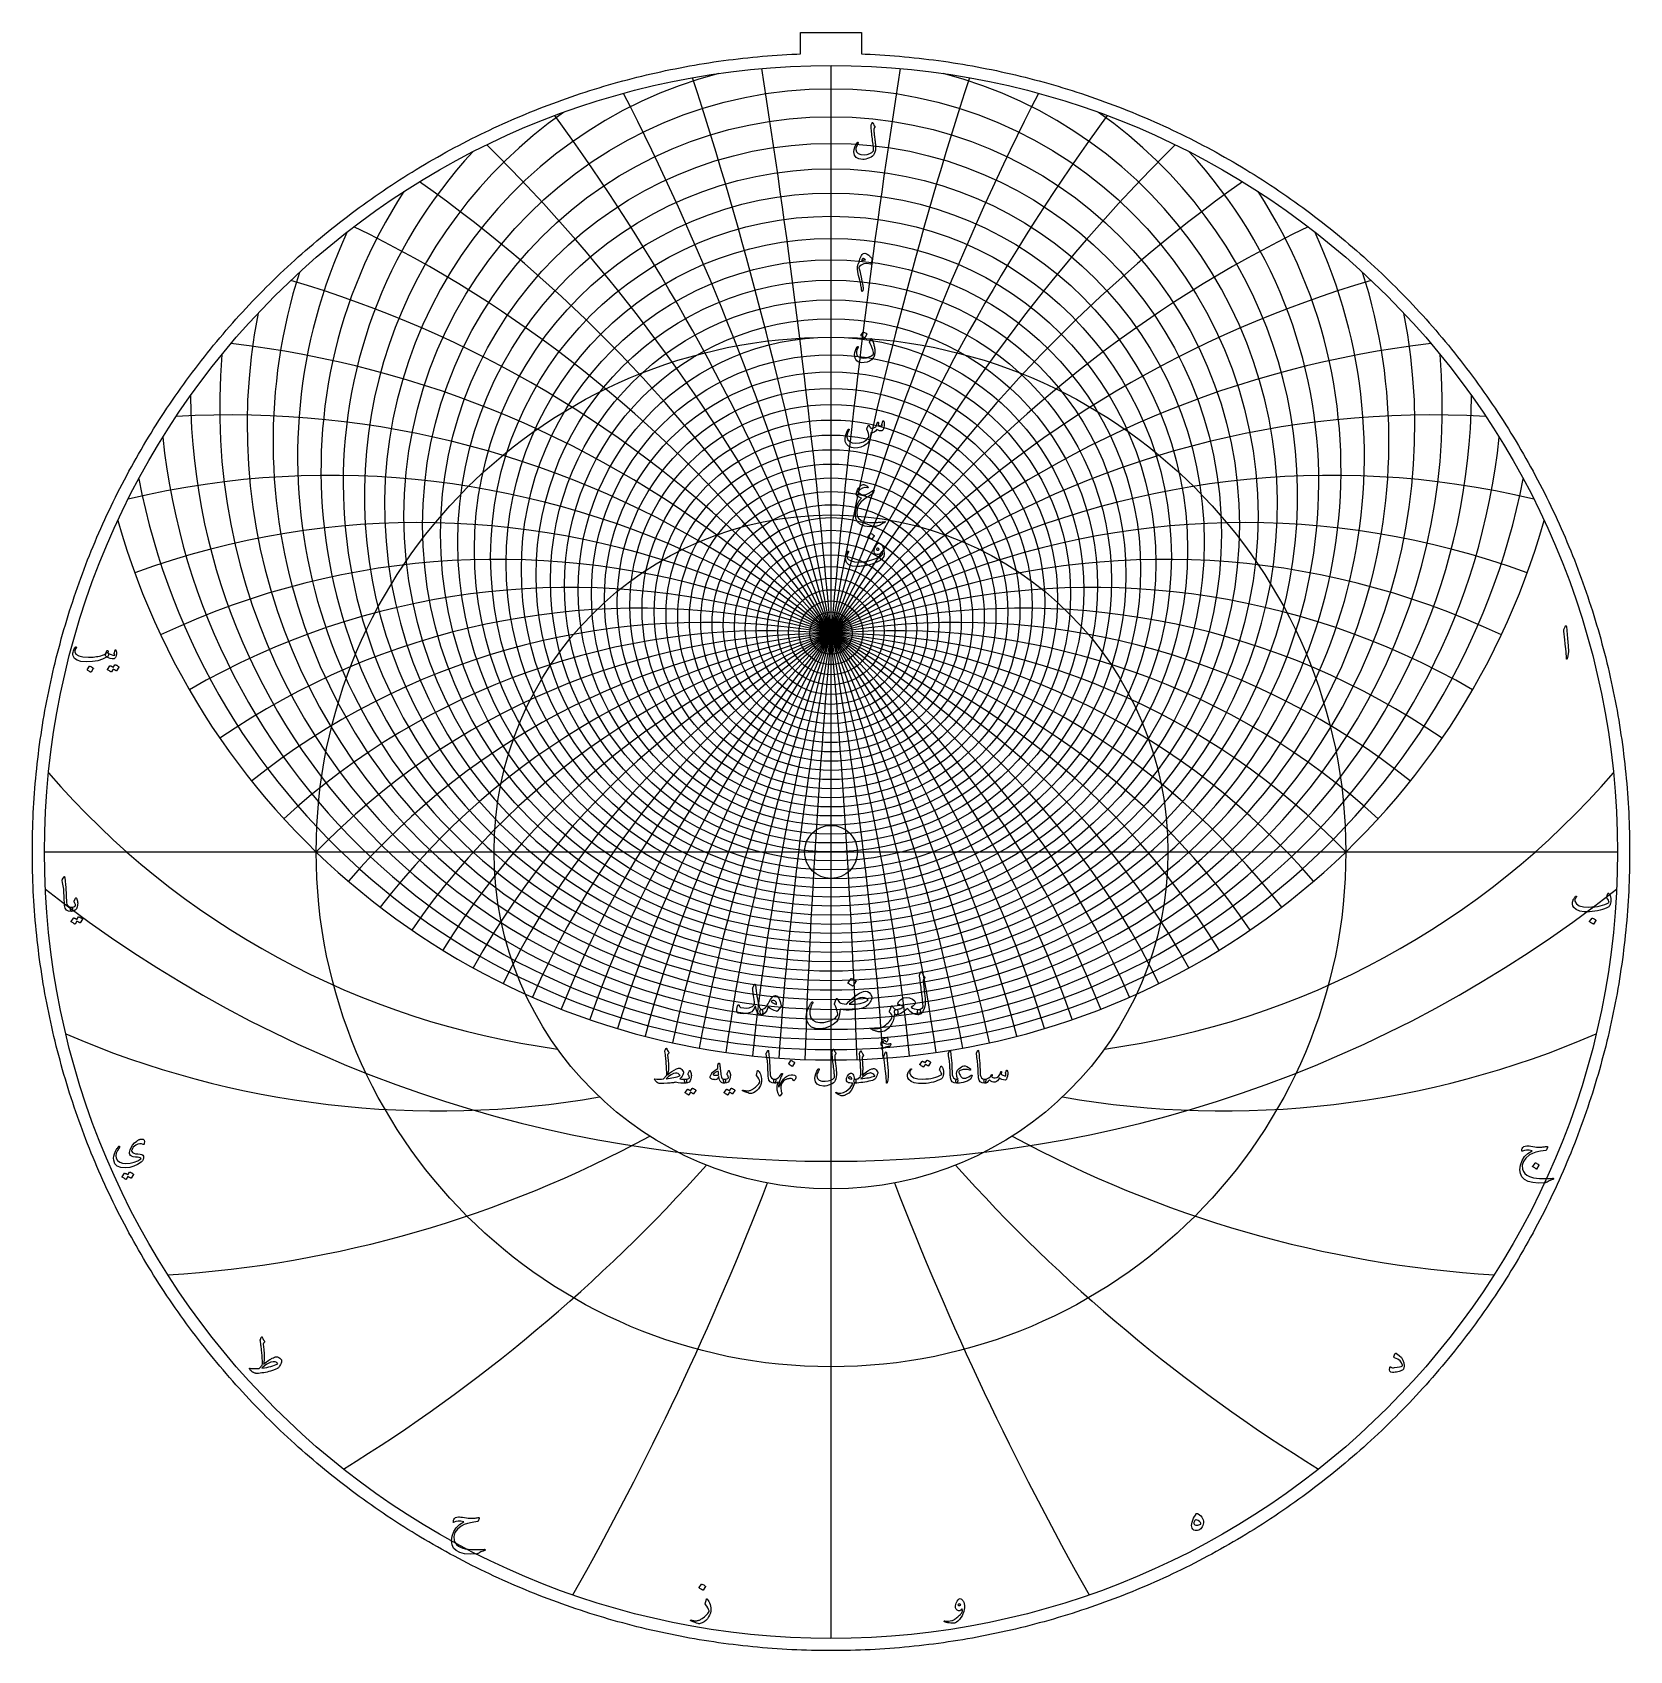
# Model space of a CAD drawing. Header units: millimetres. Extents: x -128 to 128, y -128 to 131.
import ezdxf

# ---------------------------------------------------------------- set-up
doc = ezdxf.new("R2010")
doc.units = ezdxf.units.MM
for name, color, linetype in [('CUT_INNER', 6, 'Continuous'), ('CUT_OUTER', 1, 'Continuous'), ('ENGRAVE', 7, 'Continuous'), ('ENGRAVE_FINE', 8, 'Continuous'), ('TEXT', 5, 'Continuous')]:
    doc.layers.add(name, color=color, linetype=linetype)

msp = doc.modelspace()

# ---------------------------------------------------------------- linework, layer by layer
at = {"layer": 'CUT_INNER'}
msp.add_circle((0, 0), 4.25, dxfattribs=at)
at = {"layer": 'CUT_OUTER'}
msp.add_lwpolyline([(127.9476, -0.7851), (127.9404, -1.5701), (127.9283, -2.3551), (127.9115, -3.1401), (127.8898, -3.9248), (127.8633, -4.7095), (127.832, -5.4939), (127.7959, -6.2782), (127.755, -7.0622), (127.7092, -7.846), (127.6587, -8.6294), (127.6033, -9.4126), (127.5432, -10.1954), (127.4782, -10.9778), (127.4084, -11.7598), (127.3339, -12.5413), (127.2545, -13.3224), (127.1704, -14.1029), (127.0815, -14.883), (126.9878, -15.6624), (126.8893, -16.4413), (126.786, -17.2196), (126.6779, -17.9972), (126.5651, -18.7742), (126.4476, -19.5504), (126.3252, -20.3259), (126.1981, -21.1006), (126.0663, -21.8746), (125.9297, -22.6477), (125.7883, -23.42), (125.6423, -24.1913), (125.4915, -24.9618), (125.336, -25.7313), (125.1757, -26.4999), (125.0108, -27.2675), (124.8411, -28.034), (124.6667, -28.7995), (124.4877, -29.5639), (124.3039, -30.3272), (124.1155, -31.0893), (123.9224, -31.8503), (123.7246, -32.6101), (123.5222, -33.3686), (123.3151, -34.1259), (123.1034, -34.8819), (122.8871, -35.6366), (122.6661, -36.3899), (122.4405, -37.1419), (122.2103, -37.8925), (121.9755, -38.6417), (121.7361, -39.3894), (121.4921, -40.1356), (121.2436, -40.8803), (120.9905, -41.6235), (120.7328, -42.3651), (120.4706, -43.1051), (120.2038, -43.8434), (119.9325, -44.5802), (119.6567, -45.3152), (119.3764, -46.0486), (119.0916, -46.7802), (118.8024, -47.51), (118.5086, -48.2381), (118.2104, -48.9643), (117.9077, -49.6887), (117.6006, -50.4113), (117.2891, -51.1319), (116.9731, -51.8506), (116.6528, -52.5674), (116.328, -53.2822), (115.9989, -53.9949), (115.6654, -54.7057), (115.3276, -55.4144), (114.9854, -56.1209), (114.6389, -56.8254), (114.288, -57.5278), (113.9329, -58.2279), (113.5735, -58.9259), (113.2098, -59.6217), (112.8418, -60.3152), (112.4696, -61.0065), (112.0932, -61.6954), (111.7125, -62.382), (111.3276, -63.0663), (110.9386, -63.7482), (110.5453, -64.4277), (110.1479, -65.1048), (109.7464, -65.7794), (109.3407, -66.4516), (108.9309, -67.1212), (108.517, -67.7884), (108.099, -68.4529), (107.677, -69.1149), (107.2509, -69.7743), (106.8207, -70.4311), (106.3865, -71.0852), (105.9484, -71.7366), (105.5062, -72.3854), (105.0601, -73.0314), (104.61, -73.6747), (104.1559, -74.3151), (103.698, -74.9528), (103.2361, -75.5877), (102.7704, -76.2197), (102.3008, -76.8489), (101.8273, -77.4751), (101.35, -78.0985), (100.8689, -78.7189), (100.384, -79.3363), (99.8953, -79.9508), (99.4029, -80.5622), (98.9067, -81.1706), (98.4068, -81.776), (97.9032, -82.3782), (97.3958, -82.9774), (96.8849, -83.5735), (96.3703, -84.1664), (95.852, -84.7561), (95.3301, -85.3426), (94.8047, -85.926), (94.2757, -86.5061), (93.7431, -87.0829), (93.207, -87.6565), (92.6674, -88.2267), (92.1243, -88.7936), (91.5778, -89.3572), (91.0277, -89.9175), (90.4743, -90.4743), (89.9175, -91.0277), (89.3572, -91.5778), (88.7936, -92.1243), (88.2267, -92.6674), (87.6565, -93.207), (87.0829, -93.7431), (86.5061, -94.2757), (85.926, -94.8047), (85.3426, -95.3301), (84.7561, -95.852), (84.1664, -96.3703), (83.5735, -96.8849), (82.9774, -97.3958), (82.3782, -97.9032), (81.776, -98.4068), (81.1706, -98.9067), (80.5622, -99.4029), (79.9508, -99.8953), (79.3363, -100.384), (78.7189, -100.8689), (78.0985, -101.35), (77.4751, -101.8273), (76.8489, -102.3008), (76.2197, -102.7704), (75.5877, -103.2361), (74.9528, -103.698), (74.3151, -104.1559), (73.6747, -104.61), (73.0314, -105.0601), (72.3854, -105.5062), (71.7366, -105.9484), (71.0852, -106.3865), (70.4311, -106.8207), (69.7743, -107.2509), (69.1149, -107.677), (68.4529, -108.099), (67.7884, -108.517), (67.1212, -108.9309), (66.4516, -109.3407), (65.7794, -109.7464), (65.1048, -110.1479), (64.4277, -110.5453), (63.7482, -110.9386), (63.0663, -111.3276), (62.382, -111.7125), (61.6954, -112.0932), (61.0065, -112.4696), (60.3152, -112.8418), (59.6217, -113.2098), (58.9259, -113.5735), (58.2279, -113.9329), (57.5278, -114.288), (56.8254, -114.6389), (56.1209, -114.9854), (55.4144, -115.3276), (54.7057, -115.6654), (53.9949, -115.9989), (53.2822, -116.328), (52.5674, -116.6528), (51.8506, -116.9731), (51.1319, -117.2891), (50.4113, -117.6006), (49.6887, -117.9077), (48.9643, -118.2104), (48.2381, -118.5086), (47.51, -118.8024), (46.7802, -119.0916), (46.0486, -119.3764), (45.3152, -119.6567), (44.5802, -119.9325), (43.8434, -120.2038), (43.1051, -120.4706), (42.3651, -120.7328), (41.6235, -120.9905), (40.8803, -121.2436), (40.1356, -121.4921), (39.3894, -121.7361), (38.6417, -121.9755), (37.8925, -122.2103), (37.1419, -122.4405), (36.3899, -122.6661), (35.6366, -122.8871), (34.8819, -123.1034), (34.1259, -123.3151), (33.3686, -123.5222), (32.6101, -123.7246), (31.8503, -123.9224), (31.0893, -124.1155), (30.3272, -124.3039), (29.5639, -124.4877), (28.7995, -124.6667), (28.034, -124.8411), (27.2675, -125.0108), (26.4999, -125.1757), (25.7313, -125.336), (24.9618, -125.4915), (24.1913, -125.6423), (23.42, -125.7883), (22.6477, -125.9297), (21.8746, -126.0663), (21.1006, -126.1981), (20.3259, -126.3252), (19.5504, -126.4476), (18.7742, -126.5651), (17.9972, -126.6779), (17.2196, -126.786), (16.4413, -126.8893), (15.6624, -126.9878), (14.883, -127.0815), (14.1029, -127.1704), (13.3224, -127.2545), (12.5413, -127.3339), (11.7598, -127.4084), (10.9778, -127.4782), (10.1954, -127.5432), (9.4126, -127.6033), (8.6294, -127.6587), (7.846, -127.7092), (7.0622, -127.755), (6.2782, -127.7959), (5.4939, -127.832), (4.7095, -127.8633), (3.9248, -127.8898), (3.1401, -127.9115), (2.3551, -127.9283), (1.5701, -127.9404), (0.7851, -127.9476), (0, -127.95), (-0.7851, -127.9476), (-1.5701, -127.9404), (-2.3551, -127.9283), (-3.1401, -127.9115), (-3.9248, -127.8898), (-4.7095, -127.8633), (-5.4939, -127.832), (-6.2782, -127.7959), (-7.0622, -127.755), (-7.846, -127.7092), (-8.6294, -127.6587), (-9.4126, -127.6033), (-10.1954, -127.5432), (-10.9778, -127.4782), (-11.7598, -127.4084), (-12.5413, -127.3339), (-13.3224, -127.2545), (-14.1029, -127.1704), (-14.883, -127.0815), (-15.6624, -126.9878), (-16.4413, -126.8893), (-17.2196, -126.786), (-17.9972, -126.6779), (-18.7742, -126.5651), (-19.5504, -126.4476), (-20.3259, -126.3252), (-21.1006, -126.1981), (-21.8746, -126.0663), (-22.6477, -125.9297), (-23.42, -125.7883), (-24.1913, -125.6423), (-24.9618, -125.4915), (-25.7313, -125.336), (-26.4999, -125.1757), (-27.2675, -125.0108), (-28.034, -124.8411), (-28.7995, -124.6667), (-29.5639, -124.4877), (-30.3272, -124.3039), (-31.0893, -124.1155), (-31.8503, -123.9224), (-32.6101, -123.7246), (-33.3686, -123.5222), (-34.1259, -123.3151), (-34.8819, -123.1034), (-35.6366, -122.8871), (-36.3899, -122.6661), (-37.1419, -122.4405), (-37.8925, -122.2103), (-38.6417, -121.9755), (-39.3894, -121.7361), (-40.1356, -121.4921), (-40.8803, -121.2436), (-41.6235, -120.9905), (-42.3651, -120.7328), (-43.1051, -120.4706), (-43.8434, -120.2038), (-44.5802, -119.9325), (-45.3152, -119.6567), (-46.0486, -119.3764), (-46.7802, -119.0916), (-47.51, -118.8024), (-48.2381, -118.5086), (-48.9643, -118.2104), (-49.6887, -117.9077), (-50.4113, -117.6006), (-51.1319, -117.2891), (-51.8506, -116.9731), (-52.5674, -116.6528), (-53.2822, -116.328), (-53.9949, -115.9989), (-54.7057, -115.6654), (-55.4144, -115.3276), (-56.1209, -114.9854), (-56.8254, -114.6389), (-57.5278, -114.288), (-58.2279, -113.9329), (-58.9259, -113.5735), (-59.6217, -113.2098), (-60.3152, -112.8418), (-61.0065, -112.4696), (-61.6954, -112.0932), (-62.382, -111.7125), (-63.0663, -111.3276), (-63.7482, -110.9386), (-64.4277, -110.5453), (-65.1048, -110.1479), (-65.7794, -109.7464), (-66.4516, -109.3407), (-67.1212, -108.9309), (-67.7884, -108.517), (-68.4529, -108.099), (-69.1149, -107.677), (-69.7743, -107.2509), (-70.4311, -106.8207), (-71.0852, -106.3865), (-71.7366, -105.9484), (-72.3854, -105.5062), (-73.0314, -105.0601), (-73.6747, -104.61), (-74.3151, -104.1559), (-74.9528, -103.698), (-75.5877, -103.2361), (-76.2197, -102.7704), (-76.8489, -102.3008), (-77.4751, -101.8273), (-78.0985, -101.35), (-78.7189, -100.8689), (-79.3363, -100.384), (-79.9508, -99.8953), (-80.5622, -99.4029), (-81.1706, -98.9067), (-81.776, -98.4068), (-82.3782, -97.9032), (-82.9774, -97.3958), (-83.5735, -96.8849), (-84.1664, -96.3703), (-84.7561, -95.852), (-85.3426, -95.3301), (-85.926, -94.8047), (-86.5061, -94.2757), (-87.0829, -93.7431), (-87.6565, -93.207), (-88.2267, -92.6674), (-88.7936, -92.1243), (-89.3572, -91.5778), (-89.9175, -91.0277), (-90.4743, -90.4743), (-91.0277, -89.9175), (-91.5778, -89.3572), (-92.1243, -88.7936), (-92.6674, -88.2267), (-93.207, -87.6565), (-93.7431, -87.0829), (-94.2757, -86.5061), (-94.8047, -85.926), (-95.3301, -85.3426), (-95.852, -84.7561), (-96.3703, -84.1664), (-96.8849, -83.5735), (-97.3958, -82.9774), (-97.9032, -82.3782), (-98.4068, -81.776), (-98.9067, -81.1706), (-99.4029, -80.5622), (-99.8953, -79.9508), (-100.384, -79.3363), (-100.8689, -78.7189), (-101.35, -78.0985), (-101.8273, -77.4751), (-102.3008, -76.8489), (-102.7704, -76.2197), (-103.2361, -75.5877), (-103.698, -74.9528), (-104.1559, -74.3151), (-104.61, -73.6747), (-105.0601, -73.0314), (-105.5062, -72.3854), (-105.9484, -71.7366), (-106.3865, -71.0852), (-106.8207, -70.4311), (-107.2509, -69.7743), (-107.677, -69.1149), (-108.099, -68.4529), (-108.517, -67.7884), (-108.9309, -67.1212), (-109.3407, -66.4516), (-109.7464, -65.7794), (-110.1479, -65.1048), (-110.5453, -64.4277), (-110.9386, -63.7482), (-111.3276, -63.0663), (-111.7125, -62.382), (-112.0932, -61.6954), (-112.4696, -61.0065), (-112.8418, -60.3152), (-113.2098, -59.6217), (-113.5735, -58.9259), (-113.9329, -58.2279), (-114.288, -57.5278), (-114.6389, -56.8254), (-114.9854, -56.1209), (-115.3276, -55.4144), (-115.6654, -54.7057), (-115.9989, -53.9949), (-116.328, -53.2822), (-116.6528, -52.5674), (-116.9731, -51.8506), (-117.2891, -51.1319), (-117.6006, -50.4113), (-117.9077, -49.6887), (-118.2104, -48.9643), (-118.5086, -48.2381), (-118.8024, -47.51), (-119.0916, -46.7802), (-119.3764, -46.0486), (-119.6567, -45.3152), (-119.9325, -44.5802), (-120.2038, -43.8434), (-120.4706, -43.1051), (-120.7328, -42.3651), (-120.9905, -41.6235), (-121.2436, -40.8803), (-121.4921, -40.1356), (-121.7361, -39.3894), (-121.9755, -38.6417), (-122.2103, -37.8925), (-122.4405, -37.1419), (-122.6661, -36.3899), (-122.8871, -35.6366), (-123.1034, -34.8819), (-123.3151, -34.1259), (-123.5222, -33.3686), (-123.7246, -32.6101), (-123.9224, -31.8503), (-124.1155, -31.0893), (-124.3039, -30.3272), (-124.4877, -29.5639), (-124.6667, -28.7995), (-124.8411, -28.034), (-125.0108, -27.2675), (-125.1757, -26.4999), (-125.336, -25.7313), (-125.4915, -24.9618), (-125.6423, -24.1913), (-125.7883, -23.42), (-125.9297, -22.6477), (-126.0663, -21.8746), (-126.1981, -21.1006), (-126.3252, -20.3259), (-126.4476, -19.5504), (-126.5651, -18.7742), (-126.6779, -17.9972), (-126.786, -17.2196), (-126.8893, -16.4413), (-126.9878, -15.6624), (-127.0815, -14.883), (-127.1704, -14.1029), (-127.2545, -13.3224), (-127.3339, -12.5413), (-127.4084, -11.7598), (-127.4782, -10.9778), (-127.5432, -10.1954), (-127.6033, -9.4126), (-127.6587, -8.6294), (-127.7092, -7.846), (-127.755, -7.0622), (-127.7959, -6.2782), (-127.832, -5.4939), (-127.8633, -4.7095), (-127.8898, -3.9248), (-127.9115, -3.1401), (-127.9283, -2.3551), (-127.9404, -1.5701), (-127.9476, -0.7851), (-127.95, 0), (-127.9476, 0.7851), (-127.9404, 1.5701), (-127.9283, 2.3551), (-127.9115, 3.1401), (-127.8898, 3.9248), (-127.8633, 4.7095), (-127.832, 5.4939), (-127.7959, 6.2782), (-127.755, 7.0622), (-127.7092, 7.846), (-127.6587, 8.6294), (-127.6033, 9.4126), (-127.5432, 10.1954), (-127.4782, 10.9778), (-127.4084, 11.7598), (-127.3339, 12.5413), (-127.2545, 13.3224), (-127.1704, 14.1029), (-127.0815, 14.883), (-126.9878, 15.6624), (-126.8893, 16.4413), (-126.786, 17.2196), (-126.6779, 17.9972), (-126.5651, 18.7742), (-126.4476, 19.5504), (-126.3252, 20.3259), (-126.1981, 21.1006), (-126.0663, 21.8746), (-125.9297, 22.6477), (-125.7883, 23.42), (-125.6423, 24.1913), (-125.4915, 24.9618), (-125.336, 25.7313), (-125.1757, 26.4999), (-125.0108, 27.2675), (-124.8411, 28.034), (-124.6667, 28.7995), (-124.4877, 29.5639), (-124.3039, 30.3272), (-124.1155, 31.0893), (-123.9224, 31.8503), (-123.7246, 32.6101), (-123.5222, 33.3686), (-123.3151, 34.1259), (-123.1034, 34.8819), (-122.8871, 35.6366), (-122.6661, 36.3899), (-122.4405, 37.1419), (-122.2103, 37.8925), (-121.9755, 38.6417), (-121.7361, 39.3894), (-121.4921, 40.1356), (-121.2436, 40.8803), (-120.9905, 41.6235), (-120.7328, 42.3651), (-120.4706, 43.1051), (-120.2038, 43.8434), (-119.9325, 44.5802), (-119.6567, 45.3152), (-119.3764, 46.0486), (-119.0916, 46.7802), (-118.8024, 47.51), (-118.5086, 48.2381), (-118.2104, 48.9643), (-117.9077, 49.6887), (-117.6006, 50.4113), (-117.2891, 51.1319), (-116.9731, 51.8506), (-116.6528, 52.5674), (-116.328, 53.2822), (-115.9989, 53.9949), (-115.6654, 54.7057), (-115.3276, 55.4144), (-114.9854, 56.1209), (-114.6389, 56.8254), (-114.288, 57.5278), (-113.9329, 58.2279), (-113.5735, 58.9259), (-113.2098, 59.6217), (-112.8418, 60.3152), (-112.4696, 61.0065), (-112.0932, 61.6954), (-111.7125, 62.382), (-111.3276, 63.0663), (-110.9386, 63.7482), (-110.5453, 64.4277), (-110.1479, 65.1048), (-109.7464, 65.7794), (-109.3407, 66.4516), (-108.9309, 67.1212), (-108.517, 67.7884), (-108.099, 68.4529), (-107.677, 69.1149), (-107.2509, 69.7743), (-106.8207, 70.4311), (-106.3865, 71.0852), (-105.9484, 71.7366), (-105.5062, 72.3854), (-105.0601, 73.0314), (-104.61, 73.6747), (-104.1559, 74.3151), (-103.698, 74.9528), (-103.2361, 75.5877), (-102.7704, 76.2197), (-102.3008, 76.8489), (-101.8273, 77.4751), (-101.35, 78.0985), (-100.8689, 78.7189), (-100.384, 79.3363), (-99.8953, 79.9508), (-99.4029, 80.5622), (-98.9067, 81.1706), (-98.4068, 81.776), (-97.9032, 82.3782), (-97.3958, 82.9774), (-96.8849, 83.5735), (-96.3703, 84.1664), (-95.852, 84.7561), (-95.3301, 85.3426), (-94.8047, 85.926), (-94.2757, 86.5061), (-93.7431, 87.0829), (-93.207, 87.6565), (-92.6674, 88.2267), (-92.1243, 88.7936), (-91.5778, 89.3572), (-91.0277, 89.9175), (-90.4743, 90.4743), (-89.9175, 91.0277), (-89.3572, 91.5778), (-88.7936, 92.1243), (-88.2267, 92.6674), (-87.6565, 93.207), (-87.0829, 93.7431), (-86.5061, 94.2757), (-85.926, 94.8047), (-85.3426, 95.3301), (-84.7561, 95.852), (-84.1664, 96.3703), (-83.5735, 96.8849), (-82.9774, 97.3958), (-82.3782, 97.9032), (-81.776, 98.4068), (-81.1706, 98.9067), (-80.5622, 99.4029), (-79.9508, 99.8953), (-79.3363, 100.384), (-78.7189, 100.8689), (-78.0985, 101.35), (-77.4751, 101.8273), (-76.8489, 102.3008), (-76.2197, 102.7704), (-75.5877, 103.2361), (-74.9528, 103.698), (-74.3151, 104.1559), (-73.6747, 104.61), (-73.0314, 105.0601), (-72.3854, 105.5062), (-71.7366, 105.9484), (-71.0852, 106.3865), (-70.4311, 106.8207), (-69.7743, 107.2509), (-69.1149, 107.677), (-68.4529, 108.099), (-67.7884, 108.517), (-67.1212, 108.9309), (-66.4516, 109.3407), (-65.7794, 109.7464), (-65.1048, 110.1479), (-64.4277, 110.5453), (-63.7482, 110.9386), (-63.0663, 111.3276), (-62.382, 111.7125), (-61.6954, 112.0932), (-61.0065, 112.4696), (-60.3152, 112.8418), (-59.6217, 113.2098), (-58.9259, 113.5735), (-58.2279, 113.9329), (-57.5278, 114.288), (-56.8254, 114.6389), (-56.1209, 114.9854), (-55.4144, 115.3276), (-54.7057, 115.6654), (-53.9949, 115.9989), (-53.2822, 116.328), (-52.5674, 116.6528), (-51.8506, 116.9731), (-51.1319, 117.2891), (-50.4113, 117.6006), (-49.6887, 117.9077), (-48.9643, 118.2104), (-48.2381, 118.5086), (-47.51, 118.8024), (-46.7802, 119.0916), (-46.0486, 119.3764), (-45.3152, 119.6567), (-44.5802, 119.9325), (-43.8434, 120.2038), (-43.1051, 120.4706), (-42.3651, 120.7328), (-41.6235, 120.9905), (-40.8803, 121.2436), (-40.1356, 121.4921), (-39.3894, 121.7361), (-38.6417, 121.9755), (-37.8925, 122.2103), (-37.1419, 122.4405), (-36.3899, 122.6661), (-35.6366, 122.8871), (-34.8819, 123.1034), (-34.1259, 123.3151), (-33.3686, 123.5222), (-32.6101, 123.7246), (-31.8503, 123.9224), (-31.0893, 124.1155), (-30.3272, 124.3039), (-29.5639, 124.4877), (-28.7995, 124.6667), (-28.034, 124.8411), (-27.2675, 125.0108), (-26.4999, 125.1757), (-25.7313, 125.336), (-24.9618, 125.4915), (-24.1913, 125.6423), (-23.42, 125.7883), (-22.6477, 125.9297), (-21.8746, 126.0663), (-21.1006, 126.1981), (-20.3259, 126.3252), (-19.5504, 126.4476), (-18.7742, 126.5651), (-17.9972, 126.6779), (-17.2196, 126.786), (-16.4413, 126.8893), (-15.6624, 126.9878), (-14.883, 127.0815), (-14.1029, 127.1704), (-13.3224, 127.2545), (-12.5413, 127.3339), (-11.7598, 127.4084), (-10.9778, 127.4782), (-10.1954, 127.5432), (-9.4126, 127.6033), (-8.6294, 127.6587), (-7.846, 127.7092), (-7.0622, 127.755), (-6.2782, 127.7959), (-5.4939, 127.832), (-4.9, 127.8557), (-4.9, 131.31), (4.9, 131.31), (4.9, 127.8557), (5.4939, 127.832), (6.2782, 127.7959), (7.0622, 127.755), (7.846, 127.7092), (8.6294, 127.6587), (9.4126, 127.6033), (10.1954, 127.5432), (10.9778, 127.4782), (11.7598, 127.4084), (12.5413, 127.3339), (13.3224, 127.2545), (14.1029, 127.1704), (14.883, 127.0815), (15.6624, 126.9878), (16.4413, 126.8893), (17.2196, 126.786), (17.9972, 126.6779), (18.7742, 126.5651), (19.5504, 126.4476), (20.3259, 126.3252), (21.1006, 126.1981), (21.8746, 126.0663), (22.6477, 125.9297), (23.42, 125.7883), (24.1913, 125.6423), (24.9618, 125.4915), (25.7313, 125.336), (26.4999, 125.1757), (27.2675, 125.0108), (28.034, 124.8411), (28.7995, 124.6667), (29.5639, 124.4877), (30.3272, 124.3039), (31.0893, 124.1155), (31.8503, 123.9224), (32.6101, 123.7246), (33.3686, 123.5222), (34.1259, 123.3151), (34.8819, 123.1034), (35.6366, 122.8871), (36.3899, 122.6661), (37.1419, 122.4405), (37.8925, 122.2103), (38.6417, 121.9755), (39.3894, 121.7361), (40.1356, 121.4921), (40.8803, 121.2436), (41.6235, 120.9905), (42.3651, 120.7328), (43.1051, 120.4706), (43.8434, 120.2038), (44.5802, 119.9325), (45.3152, 119.6567), (46.0486, 119.3764), (46.7802, 119.0916), (47.51, 118.8024), (48.2381, 118.5086), (48.9643, 118.2104), (49.6887, 117.9077), (50.4113, 117.6006), (51.1319, 117.2891), (51.8506, 116.9731), (52.5674, 116.6528), (53.2822, 116.328), (53.9949, 115.9989), (54.7057, 115.6654), (55.4144, 115.3276), (56.1209, 114.9854), (56.8254, 114.6389), (57.5278, 114.288), (58.2279, 113.9329), (58.9259, 113.5735), (59.6217, 113.2098), (60.3152, 112.8418), (61.0065, 112.4696), (61.6954, 112.0932), (62.382, 111.7125), (63.0663, 111.3276), (63.7482, 110.9386), (64.4277, 110.5453), (65.1048, 110.1479), (65.7794, 109.7464), (66.4516, 109.3407), (67.1212, 108.9309), (67.7884, 108.517), (68.4529, 108.099), (69.1149, 107.677), (69.7743, 107.2509), (70.4311, 106.8207), (71.0852, 106.3865), (71.7366, 105.9484), (72.3854, 105.5062), (73.0314, 105.0601), (73.6747, 104.61), (74.3151, 104.1559), (74.9528, 103.698), (75.5877, 103.2361), (76.2197, 102.7704), (76.8489, 102.3008), (77.4751, 101.8273), (78.0985, 101.35), (78.7189, 100.8689), (79.3363, 100.384), (79.9508, 99.8953), (80.5622, 99.4029), (81.1706, 98.9067), (81.776, 98.4068), (82.3782, 97.9032), (82.9774, 97.3958), (83.5735, 96.8849), (84.1664, 96.3703), (84.7561, 95.852), (85.3426, 95.3301), (85.926, 94.8047), (86.5061, 94.2757), (87.0829, 93.7431), (87.6565, 93.207), (88.2267, 92.6674), (88.7936, 92.1243), (89.3572, 91.5778), (89.9175, 91.0277), (90.4743, 90.4743), (91.0277, 89.9175), (91.5778, 89.3572), (92.1243, 88.7936), (92.6674, 88.2267), (93.207, 87.6565), (93.7431, 87.0829), (94.2757, 86.5061), (94.8047, 85.926), (95.3301, 85.3426), (95.852, 84.7561), (96.3703, 84.1664), (96.8849, 83.5735), (97.3958, 82.9774), (97.9032, 82.3782), (98.4068, 81.776), (98.9067, 81.1706), (99.4029, 80.5622), (99.8953, 79.9508), (100.384, 79.3363), (100.8689, 78.7189), (101.35, 78.0985), (101.8273, 77.4751), (102.3008, 76.8489), (102.7704, 76.2197), (103.2361, 75.5877), (103.698, 74.9528), (104.1559, 74.3151), (104.61, 73.6747), (105.0601, 73.0314), (105.5062, 72.3854), (105.9484, 71.7366), (106.3865, 71.0852), (106.8207, 70.4311), (107.2509, 69.7743), (107.677, 69.1149), (108.099, 68.4529), (108.517, 67.7884), (108.9309, 67.1212), (109.3407, 66.4516), (109.7464, 65.7794), (110.1479, 65.1048), (110.5453, 64.4277), (110.9386, 63.7482), (111.3276, 63.0663), (111.7125, 62.382), (112.0932, 61.6954), (112.4696, 61.0065), (112.8418, 60.3152), (113.2098, 59.6217), (113.5735, 58.9259), (113.9329, 58.2279), (114.288, 57.5278), (114.6389, 56.8254), (114.9854, 56.1209), (115.3276, 55.4144), (115.6654, 54.7057), (115.9989, 53.9949), (116.328, 53.2822), (116.6528, 52.5674), (116.9731, 51.8506), (117.2891, 51.1319), (117.6006, 50.4113), (117.9077, 49.6887), (118.2104, 48.9643), (118.5086, 48.2381), (118.8024, 47.51), (119.0916, 46.7802), (119.3764, 46.0486), (119.6567, 45.3152), (119.9325, 44.5802), (120.2038, 43.8434), (120.4706, 43.1051), (120.7328, 42.3651), (120.9905, 41.6235), (121.2436, 40.8803), (121.4921, 40.1356), (121.7361, 39.3894), (121.9755, 38.6417), (122.2103, 37.8925), (122.4405, 37.1419), (122.6661, 36.3899), (122.8871, 35.6366), (123.1034, 34.8819), (123.3151, 34.1259), (123.5222, 33.3686), (123.7246, 32.6101), (123.9224, 31.8503), (124.1155, 31.0893), (124.3039, 30.3272), (124.4877, 29.5639), (124.6667, 28.7995), (124.8411, 28.034), (125.0108, 27.2675), (125.1757, 26.4999), (125.336, 25.7313), (125.4915, 24.9618), (125.6423, 24.1913), (125.7883, 23.42), (125.9297, 22.6477), (126.0663, 21.8746), (126.1981, 21.1006), (126.3252, 20.3259), (126.4476, 19.5504), (126.5651, 18.7742), (126.6779, 17.9972), (126.786, 17.2196), (126.8893, 16.4413), (126.9878, 15.6624), (127.0815, 14.883), (127.1704, 14.1029), (127.2545, 13.3224), (127.3339, 12.5413), (127.4084, 11.7598), (127.4782, 10.9778), (127.5432, 10.1954), (127.6033, 9.4126), (127.6587, 8.6294), (127.7092, 7.846), (127.755, 7.0622), (127.7959, 6.2782), (127.832, 5.4939), (127.8633, 4.7095), (127.8898, 3.9248), (127.9115, 3.1401), (127.9283, 2.3551), (127.9404, 1.5701), (127.9476, 0.7851), (127.95, 0)], close=True, dxfattribs=at)
at = {"layer": 'ENGRAVE'}
for points in [[(0, -126), (0, 126)], [(-126, 0), (126, 0)], [(0, -126), (0, -53.9894)]]:
    msp.add_lwpolyline(points, dxfattribs=at)
for centre, radius in [((0, 0), 126), ((0, 49.6626), 59.7897), ((0, 44.3606), 47.2408), ((0, 0), 82.4783), ((0, 40.6174), 36.2949), ((0, 38.0153), 26.4238), ((0, 0), 53.9894), ((0, 36.3018), 17.2602), ((0, 35.3266), 8.5278), ((0, 35.0099), 1.68)]:
    msp.add_circle(centre, radius, dxfattribs=at)
for centre, radius, start, end in [((0, 57.2308), 74.7621, 124.982709, 55.017291), ((0, 68.3283), 93.5444, 168.920146, 11.079854), ((0, 85.4087), 118.7321, 195.781543, 344.218457), ((0, -79.6483), 114.6583, 44, 136), ((0, -79.6483), 114.6583, 44, 136), ((-26.2691, 98.0378), 130.7828, 220.740424, 262.296099), ((26.2691, 98.0378), 130.7828, 277.703901, 319.259576), ((-62.9329, 109.0031), 150.4822, 246.647918, 279.892458), ((62.9329, 109.0031), 150.4822, 260.107542, 293.352082), ((-117.9383, 117.9383), 186.0686, 273.608317, 298.541722), ((117.9383, 117.9383), 186.0686, 241.458278, 266.391683), ((-215.7166, 124.544), 262.3881, 301.630135, 318.252405), ((215.7166, 124.544), 262.3881, 221.747595, 238.369865), ((-479.936, 128.5985), 503.6654, 330.551576, 338.862711), ((479.936, 128.5985), 503.6654, 201.137289, 209.448424)]:
    msp.add_arc(centre, radius, start, end, dxfattribs=at)
at = {"layer": 'ENGRAVE_FINE'}
for centre, radius in [((0, 53.868), 68.4111), ((0, 52.3639), 65.4272), ((0, 50.965), 62.5566), ((0, 48.4493), 57.1181), ((0, 47.3181), 54.534), ((0, 46.2632), 52.0306), ((0, 45.2789), 49.6014), ((0, 43.5037), 44.9434), ((0, 42.7044), 42.7044), ((0, 41.959), 40.5193), ((0, 41.2643), 38.3841), ((0, 40.0156), 34.2482), ((0, 39.4566), 32.2407), ((0, 38.9381), 30.2693), ((0, 38.4583), 28.3313), ((0, 37.6076), 24.5443), ((0, 37.2336), 22.6904), ((0, 36.892), 20.8599), ((0, 36.5818), 19.0505), ((0, 36.0511), 15.487), ((0, 35.829), 13.729), ((0, 35.6346), 11.9843), ((0, 35.4673), 10.2512), ((0, 35.2122), 6.8126), ((0, 35.1235), 5.1039), ((0, 35.0603), 3.3999), ((0, 35.0225), 1.6992)]:
    msp.add_circle(centre, radius, dxfattribs=at)
for centre, radius, start, end in [((0, 55.4866), 71.5188, 104.545134, 75.454866), ((-1310.5502, -79.6483), 1315.5562, 2.0212045, 8.9718259), ((-1310.5502, -79.6483), 1315.5562, 2.0212045, 8.9718259), ((1310.5502, -79.6483), 1315.5562, 171.0281741, 177.9787955), ((1310.5502, -79.6483), 1315.5562, 171.0281741, 177.9787955), ((-650.2594, -79.6483), 660.2907, 4.048864, 17.9673063), ((-650.2594, -79.6483), 660.2907, 4.048864, 17.9673063), ((650.2594, -79.6483), 660.2907, 162.0326937, 175.951136), ((650.2594, -79.6483), 660.2907, 162.0326937, 175.951136), ((-427.9105, -79.6483), 443.0056, 6.089508, 27.009963), ((-427.9105, -79.6483), 443.0056, 6.089508, 27.009963), ((427.9105, -79.6483), 443.0056, 152.990037, 173.910492), ((427.9105, -79.6483), 443.0056, 152.990037, 173.910492), ((-315.021, -79.6483), 335.2384, 8.149817, 36.122961), ((-315.021, -79.6483), 335.2384, 8.149817, 36.122961), ((315.021, -79.6483), 335.2384, 143.877039, 171.850183), ((315.021, -79.6483), 335.2384, 143.877039, 171.850183), ((0, 59.1126), 78.1542, 137.236305, 42.763695), ((-245.8855, -79.6483), 271.3046, 10.236701, 45.328697), ((-245.8855, -79.6483), 271.3046, 10.236701, 45.328697), ((245.8855, -79.6483), 271.3046, 134.671303, 169.763299), ((245.8855, -79.6483), 271.3046, 134.671303, 169.763299), ((-198.594, -79.6483), 229.3166, 12.357385, 54.648053), ((-198.594, -79.6483), 229.3166, 12.357385, 54.648053), ((198.594, -79.6483), 229.3166, 125.351947, 167.642615), ((198.594, -79.6483), 229.3166, 125.351947, 167.642615), ((0, 61.1462), 81.7103, 146.875301, 33.124699), ((0, 63.3474), 85.4474, 155.077597, 24.922403), ((-163.749, -79.6483), 199.9006, 14.519498, 64.099169), ((-163.749, -79.6483), 199.9006, 14.519498, 64.099169), ((163.749, -79.6483), 199.9006, 115.900831, 165.480502), ((163.749, -79.6483), 199.9006, 115.900831, 165.480502), ((0, 65.7344), 89.3847, 162.33792, 17.66208), ((-136.6444, -79.6483), 178.3766, 16.731177, 73.695482), ((-136.6444, -79.6483), 178.3766, 16.731177, 73.695482), ((136.6444, -79.6483), 178.3766, 106.304518, 163.268823), ((136.6444, -79.6483), 178.3766, 106.304518, 163.268823), ((-114.6583, -79.6483), 162.1513, 19.001174, 83.442791), ((-114.6583, -79.6483), 162.1513, 19.001174, 83.442791), ((114.6583, -79.6483), 162.1513, 96.557209, 160.998826), ((114.6583, -79.6483), 162.1513, 96.557209, 160.998826), ((0, 71.1533), 97.9522, 174.984773, 5.015227), ((0, 74.2378), 102.6374, 180.637999, 359.362001), ((-96.2097, -79.6483), 149.6758, 21.338982, 93.335063), ((-96.2097, -79.6483), 149.6758, 21.338982, 93.335063), ((96.2097, -79.6483), 149.6758, 86.664937, 158.661018), ((96.2097, -79.6483), 149.6758, 86.664937, 158.661018), ((0, 77.6148), 107.6344, 185.954345, 354.045655), ((-80.2846, -79.6483), 139.9719, 23.754977, 103.34881), ((-80.2846, -79.6483), 139.9719, 23.754977, 103.34881), ((0, 81.3231), 112.9835, 190.988412, 349.011588), ((80.2846, -79.6483), 139.9719, 76.65119, 156.245023), ((80.2846, -79.6483), 139.9719, 76.65119, 156.245023), ((-66.198, -79.6483), 132.396, 26.26058, 110.031808), ((-66.198, -79.6483), 132.396, 26.26058, 110.031808), ((66.198, -79.6483), 132.396, 69.968192, 153.73942), ((66.198, -79.6483), 132.396, 69.968192, 153.73942), ((-53.466, -79.6483), 126.5114, 28.868441, 115.234738), ((-53.466, -79.6483), 126.5114, 28.868441, 115.234738), ((53.466, -79.6483), 126.5114, 64.765262, 151.131559), ((53.466, -79.6483), 126.5114, 64.765262, 151.131559), ((-41.7322, -79.6483), 122.0168, 31.592651, 120.029313), ((-41.7322, -79.6483), 122.0168, 31.592651, 120.029313), ((41.7322, -79.6483), 122.0168, 59.970687, 148.407349), ((41.7322, -79.6483), 122.0168, 59.970687, 148.407349), ((-30.7226, -79.6483), 118.703, 34.448987, 124.46305), ((-30.7226, -79.6483), 118.703, 34.448987, 124.46305), ((30.7226, -79.6483), 118.703, 55.53695, 145.551013), ((30.7226, -79.6483), 118.703, 55.53695, 145.551013), ((-20.2173, -79.6483), 116.4271, 37.455194, 128.578397), ((-20.2173, -79.6483), 116.4271, 37.455194, 128.578397), ((20.2173, -79.6483), 116.4271, 51.421603, 142.544806), ((20.2173, -79.6483), 116.4271, 51.421603, 142.544806), ((-10.0313, -79.6483), 115.0963, 40.631304, 132.41298), ((-10.0313, -79.6483), 115.0963, 40.631304, 132.41298), ((10.0313, -79.6483), 115.0963, 47.58702, 139.368696), ((10.0313, -79.6483), 115.0963, 47.58702, 139.368696), ((0, 153.8473), 203.4053, 231.774108, 308.225892)]:
    msp.add_arc(centre, radius, start, end, dxfattribs=at)
at = {"layer": 'TEXT'}
for points in [[(6.5722, 116.8024), (6.5849, 116.8246), (6.6012, 116.8405), (6.6212, 116.85), (6.6448, 116.8532), (6.6683, 116.8491), (6.6883, 116.8368), (6.7046, 116.8164), (6.7173, 116.7878), (6.7849, 116.6214), (6.8571, 116.4776), (6.9337, 116.3564), (7.0149, 116.258), (7.039, 116.2226), (7.0458, 116.1818), (7.0353, 116.1355), (7.0077, 116.0838), (6.99, 116.0589), (6.9732, 116.0348), (6.9573, 116.0117), (6.9423, 115.9895), (6.9283, 115.9686), (6.9151, 115.9495), (6.9029, 115.9323), (6.8915, 115.9169), (6.8725, 115.8887), (6.8589, 115.8552), (6.8507, 115.8162), (6.848, 115.7717), (6.8566, 115.6463), (6.8679, 115.5095), (6.882, 115.3614), (6.8988, 115.202), (6.9178, 115.0312), (6.9387, 114.849), (6.9614, 114.6556), (6.9859, 114.4507), (7.0133, 114.2464), (7.0376, 114.0543), (7.0587, 113.8744), (7.0766, 113.7068), (7.0918, 113.551), (7.1047, 113.4065), (7.1154, 113.2733), (7.1238, 113.1515), (7.1333, 112.7909), (7.1038, 112.4493), (7.0353, 112.1268), (6.9278, 111.8233), (6.823, 111.645), (6.6611, 111.4804), (6.442, 111.3293), (6.1657, 111.1919), (5.8663, 111.078), (5.5851, 110.9977), (5.322, 110.951), (5.077, 110.9378), (4.4637, 111.0222), (4.0246, 111.2536), (3.7597, 111.6319), (3.669, 112.1572), (3.7007, 112.5487), (3.8032, 112.932), (3.9765, 113.3071), (4.2206, 113.6741), (4.2392, 113.6954), (4.2587, 113.7086), (4.2791, 113.7136), (4.3004, 113.7104), (4.3231, 113.7018), (4.3403, 113.6905), (4.3521, 113.6764), (4.3585, 113.6596), (4.363, 113.6347), (4.3621, 113.6106), (4.3557, 113.5875), (4.344, 113.5653), (4.1775, 113.2409), (4.0627, 112.9647), (3.9996, 112.7365), (3.9883, 112.5564), (4.1094, 112.1685), (4.3712, 111.8977), (4.7735, 111.7439), (5.3165, 111.7072), (5.806, 111.7603), (6.222, 111.8832), (6.5645, 112.076), (6.8335, 112.3386), (6.8278, 112.4654), (6.818, 112.6135), (6.8042, 112.783), (6.7863, 112.9737), (6.7638, 113.1863), (6.7364, 113.421), (6.704, 113.678), (6.6665, 113.9572), (6.6311, 114.2452), (6.5976, 114.5288), (6.5658, 114.8077), (6.5359, 115.0822), (6.5082, 115.3521), (6.4833, 115.6175), (6.461, 115.8783), (6.4415, 116.1346), (6.4125, 116.3814), (6.4139, 116.4095), (6.4179, 116.4358), (6.4247, 116.4603), (6.4343, 116.483)], [(4.5145, 94.4659), (4.5342, 94.5818), (4.5572, 94.6973), (4.5832, 94.8123), (4.6125, 94.9268), (4.6458, 95.04), (4.6842, 95.1509), (4.7275, 95.2595), (4.7758, 95.3659), (4.8829, 95.5587), (4.9935, 95.7089), (5.1079, 95.8164), (5.2258, 95.8812), (5.4054, 95.9125), (5.6032, 95.8758), (5.8192, 95.771), (6.0532, 95.5982), (6.1176, 95.5428), (6.1802, 95.4857), (6.241, 95.4267), (6.3, 95.3659), (6.3576, 95.3033), (6.4143, 95.2389), (6.4701, 95.1727), (6.525, 95.1046), (6.5531, 95.0652), (6.5722, 95.0266), (6.5822, 94.9889), (6.5831, 94.9522), (6.5586, 94.8041), (6.5359, 94.6719), (6.515, 94.5555), (6.496, 94.455), (6.4792, 94.3718), (6.4651, 94.3071), (6.4538, 94.2611), (6.4452, 94.2337), (6.4238, 94.2001), (6.3962, 94.1792), (6.3621, 94.1711), (6.3218, 94.1756), (5.7597, 94.2545), (5.2712, 94.2082), (4.8561, 94.0368), (4.5145, 93.7401), (4.4905, 93.7038), (4.4764, 93.6675), (4.4723, 93.6312), (4.4782, 93.5949), (4.6061, 93.1059), (4.7286, 92.597), (4.8457, 92.068), (4.9573, 91.5191), (5.0834, 90.7806), (5.1351, 90.249), (5.1124, 89.9242), (5.0153, 89.8062), (4.9759, 89.8153), (4.9446, 89.8498), (4.9214, 89.9097), (4.9065, 89.9949), (4.8888, 90.1728), (4.8647, 90.3578), (4.8343, 90.5502), (4.7976, 90.7498), (4.7554, 90.9562), (4.7087, 91.1689), (4.6574, 91.388), (4.6016, 91.6135), (4.4152, 92.3697), (4.2913, 92.9689), (4.2301, 93.4112), (4.2315, 93.6966), (4.2521, 93.8292), (4.2777, 93.9515), (4.3083, 94.0633), (4.344, 94.1647), (4.3832, 94.2557), (4.4247, 94.3362), (4.4685, 94.4063), (4.5145, 94.4659)], [(4.8919, 94.7345), (4.9591, 94.7624), (5.0298, 94.788), (5.1042, 94.8113), (5.1823, 94.8324), (5.2635, 94.8513), (5.3474, 94.8678), (5.434, 94.8821), (5.5234, 94.8941), (5.3977, 94.9899), (5.2893, 95.052), (5.1981, 95.0806), (5.1242, 95.0756), (5.0362, 95.0325), (4.9681, 94.9613), (4.9201, 94.8619), (4.8919, 94.7345)], [(5.1605, 83.2896), (5.1696, 83.2987), (5.1823, 83.3042), (5.1986, 83.306), (5.2185, 83.3042), (5.3596, 83.247), (5.4925, 83.1771), (5.6173, 83.0946), (5.7339, 82.9993), (5.7452, 82.9848), (5.7502, 82.9703), (5.7488, 82.9558), (5.7411, 82.9413), (5.4, 82.3896), (5.3873, 82.3765), (5.371, 82.3733), (5.351, 82.3801), (5.3274, 82.3969), (5.307, 82.4114), (5.2748, 82.4332), (5.2308, 82.4622), (5.175, 82.4985), (5.1065, 82.5421), (5.0244, 82.5929), (4.9287, 82.6509), (4.8194, 82.7163), (4.8048, 82.7271), (4.7976, 82.738), (4.7976, 82.7489), (4.8048, 82.7598)], [(6.5032, 82.2009), (6.564, 82.0785), (6.623, 81.9505), (6.6801, 81.8172), (6.7355, 81.6784), (6.7881, 81.5332), (6.8371, 81.3808), (6.8825, 81.2211), (6.9242, 81.0542), (6.96, 80.8879), (6.9877, 80.723), (7.0072, 80.5595), (7.0185, 80.3973), (7.0217, 80.236), (7.0167, 80.0752), (7.0036, 79.9149), (6.9823, 79.755), (6.9469, 79.5871), (6.8988, 79.432), (6.838, 79.2895), (6.7645, 79.1598), (6.5146, 78.8645), (6.1857, 78.639), (5.7779, 78.4834), (5.2911, 78.3977), (4.9391, 78.3891), (4.6306, 78.4358), (4.3657, 78.5379), (4.1444, 78.6953), (3.9779, 78.8976), (3.8631, 79.1344), (3.8001, 79.4057), (3.7887, 79.7114), (3.83, 80.0353), (3.9175, 80.3465), (4.0514, 80.645), (4.2315, 80.9308), (4.26, 80.9634), (4.2877, 80.9816), (4.3145, 80.9852), (4.3403, 80.9743), (4.3644, 80.9516), (4.3712, 80.9199), (4.3607, 80.8791), (4.3331, 80.8292), (4.1534, 80.4694), (4.0645, 80.1451), (4.0663, 79.8561), (4.1589, 79.6025), (4.3281, 79.3993), (4.5671, 79.2542), (4.8761, 79.1671), (5.2548, 79.138), (5.7126, 79.1829), (6.1204, 79.3032), (6.4783, 79.4987), (6.7863, 79.7695), (6.7926, 79.779), (6.7972, 79.7931), (6.7999, 79.8117), (6.8008, 79.8348), (6.7904, 80.0167), (6.7518, 80.2286), (6.6851, 80.4703), (6.5903, 80.7421), (6.5368, 80.8788), (6.4851, 81.0061), (6.4352, 81.1238), (6.3871, 81.232), (6.3404, 81.3302), (6.2946, 81.418), (6.2496, 81.4953), (6.2056, 81.5622), (6.1848, 81.5972), (6.173, 81.6294), (6.1703, 81.6588), (6.1766, 81.6856), (6.3944, 82.2227), (6.4148, 82.254), (6.4397, 82.2608), (6.4692, 82.2431), (6.5032, 82.2009)], [(8.2815, 69.0238), (8.2942, 69.0555), (8.3105, 69.0782), (8.3304, 69.0918), (8.354, 69.0963), (8.3844, 69.0927), (8.4103, 69.0818), (8.4316, 69.0637), (8.4484, 69.0383), (8.4897, 68.9476), (8.5192, 68.8351), (8.5368, 68.7008), (8.5427, 68.5447), (8.5269, 68.2898), (8.4792, 68.0476), (8.3998, 67.818), (8.2887, 67.6012), (8.2506, 67.549), (8.2089, 67.5086), (8.1635, 67.4801), (8.1145, 67.4633), (7.9371, 67.4519), (7.7462, 67.4832), (7.5416, 67.5572), (7.3234, 67.6738), (7.1397, 67.422), (6.9224, 67.2546), (6.6715, 67.1716), (6.3871, 67.173), (6.3778, 67.0199), (6.3644, 66.8727), (6.347, 66.7313), (6.3254, 66.5959), (6.2998, 66.4655), (6.2701, 66.3392), (6.2363, 66.2169), (6.1984, 66.0988), (6.1104, 65.8856), (5.9915, 65.6887), (5.8418, 65.5081), (5.6613, 65.3439), (5.239, 65.0627), (4.7921, 64.8649), (4.3208, 64.7506), (3.825, 64.7197), (3.2666, 64.7955), (2.8252, 64.9937), (2.5009, 65.3144), (2.2935, 65.7576), (2.2654, 65.9173), (2.2609, 66.106), (2.2799, 66.3238), (2.3226, 66.5705), (2.3911, 66.8409), (2.4877, 67.1221), (2.6124, 67.4143), (2.7653, 67.7173), (2.7776, 67.7364), (2.7925, 67.75), (2.8102, 67.7581), (2.8306, 67.7609), (2.8511, 67.759), (2.8688, 67.7536), (2.8837, 67.7445), (2.896, 67.7318), (2.9041, 67.7132), (2.9069, 67.6937), (2.9041, 67.6733), (2.896, 67.652), (2.7018, 67.2487), (2.5766, 66.9171), (2.5204, 66.6572), (2.5331, 66.4689), (2.7163, 66.0539), (3.0048, 65.7522), (3.3986, 65.5639), (3.8976, 65.4891), (4.5953, 65.5335), (5.1859, 65.7105), (5.6695, 66.0198), (6.046, 66.4617), (6.0446, 66.7529), (5.997, 67.0605), (5.9031, 67.3843), (5.7629, 67.7246), (5.7452, 67.759), (5.7357, 67.7899), (5.7343, 67.8171), (5.7411, 67.8407), (5.7801, 67.9217), (5.8173, 67.9977), (5.8527, 68.0686), (5.8863, 68.1346), (5.918, 68.1948), (5.948, 68.2481), (5.9761, 68.2946), (6.0024, 68.3342), (6.0174, 68.351), (6.0333, 68.3578), (6.0501, 68.3547), (6.0677, 68.3415), (6.0768, 68.3315), (6.0895, 68.3161), (6.1058, 68.2952), (6.1258, 68.2689), (6.1485, 68.2372), (6.173, 68.2), (6.1993, 68.1573), (6.2274, 68.1092), (6.2846, 68.0167), (6.3327, 67.9496), (6.3717, 67.9078), (6.4016, 67.8915), (6.5903, 67.8756), (6.779, 67.9078), (6.9677, 67.9881), (7.1565, 68.1165), (7.2249, 68.2018), (7.2925, 68.3415), (7.3592, 68.5357), (7.425, 68.7842), (7.4314, 68.8078), (7.4431, 68.8278), (7.4604, 68.8441), (7.4831, 68.8568), (7.5044, 68.865), (7.5248, 68.8677), (7.5443, 68.865), (7.5629, 68.8568), (7.5906, 68.8115), (7.601, 68.7262), (7.5942, 68.601), (7.5702, 68.4359), (7.7167, 68.346), (7.8732, 68.2871), (8.0397, 68.2589), (8.2161, 68.2617), (8.2139, 68.3147), (8.2071, 68.3578), (8.1957, 68.3909), (8.1798, 68.4141), (8.1617, 68.4359), (8.1508, 68.4576), (8.1472, 68.4794), (8.1508, 68.5012)], [(5.0153, 58.8435), (5.1292, 58.8743), (5.253, 58.8725), (5.3868, 58.838), (5.5306, 58.7709), (5.6039, 58.7271), (5.6713, 58.6829), (5.7327, 58.6382), (5.7883, 58.5931), (5.838, 58.5479), (5.8818, 58.5032), (5.9196, 58.459), (5.9516, 58.4152), (5.9729, 58.3726), (5.9643, 58.3463), (5.9258, 58.3363), (5.8573, 58.3427), (5.4231, 58.3717), (5.0208, 58.2773), (4.6502, 58.0596), (4.3113, 57.7185), (4.3018, 57.6962), (4.3022, 57.6731), (4.3127, 57.6491), (4.3331, 57.6241), (4.598, 57.4254), (4.8847, 57.2939), (5.1931, 57.2295), (5.5234, 57.2322), (5.5828, 57.244), (5.6595, 57.2721), (5.7534, 57.3165), (5.8645, 57.3773), (6.0668, 57.5007), (6.2456, 57.6096), (6.4007, 57.7039), (6.5323, 57.7838), (6.6402, 57.8491), (6.7246, 57.8999), (6.7854, 57.9362), (6.8226, 57.958), (6.8757, 57.9748), (6.9042, 57.9598), (6.9083, 57.9131), (6.8879, 57.8346), (6.8094, 57.6286), (6.7409, 57.4753), (6.6824, 57.3746), (6.6339, 57.3265), (6.4844, 57.2555), (6.3263, 57.1732), (6.1596, 57.0795), (5.9843, 56.9745), (5.8003, 56.8582), (5.6078, 56.7305), (5.4066, 56.5914), (5.1968, 56.441), (4.7758, 56.0677), (4.4565, 55.63), (4.2387, 55.1278), (4.1226, 54.5612), (4.1171, 54.2527), (4.1661, 53.966), (4.2696, 53.7011), (4.4274, 53.458), (4.8216, 53.1323), (5.4018, 52.91), (6.168, 52.7911), (7.1202, 52.7757), (7.2674, 52.7848), (7.4259, 52.7975), (7.5958, 52.8138), (7.777, 52.8338), (7.9691, 52.8578), (8.1717, 52.8864), (8.3847, 52.9195), (8.6081, 52.9572), (8.6466, 52.9613), (8.6752, 52.959), (8.6938, 52.9504), (8.7024, 52.9354), (8.6666, 52.8619), (8.5228, 52.7503), (8.271, 52.6006), (7.9113, 52.4128), (7.6926, 52.3098), (7.5012, 52.2332), (7.337, 52.1828), (7.2, 52.1588), (6.6901, 52.1207), (6.2274, 52.1152), (5.8119, 52.1425), (5.4435, 52.2023), (4.7486, 52.4614), (4.2605, 52.8755), (3.9792, 53.4448), (3.9048, 54.1693), (3.9874, 54.93), (4.177, 55.6009), (4.4737, 56.182), (4.8774, 56.6733), (4.6152, 56.7903), (4.402, 56.9092), (4.2378, 57.0299), (4.1226, 57.1523), (4.0913, 57.2018), (4.07, 57.2558), (4.0586, 57.3143), (4.0573, 57.3773), (4.0822, 57.547), (4.1208, 57.7076), (4.1729, 57.8591), (4.2387, 58.0015), (4.4124, 58.2882), (4.5998, 58.5241), (4.8008, 58.7092), (5.0153, 58.8435)], [(7.6101, 49.4625), (7.7548, 49.473), (7.8986, 49.4172), (8.0415, 49.2951), (8.1835, 49.1069), (8.31, 48.8619), (8.4067, 48.5698), (8.4733, 48.2305), (8.5101, 47.844), (8.5142, 47.7038), (8.5046, 47.5736), (8.4815, 47.4534), (8.4448, 47.3432), (8.315, 47.1232), (8.1218, 46.9131), (7.865, 46.7131), (7.5448, 46.523), (7.364, 46.4348), (7.1773, 46.3515), (6.9848, 46.2733), (6.7863, 46.2), (6.5815, 46.1318), (6.3699, 46.0685), (6.1514, 46.0102), (5.9262, 45.9569), (5.7001, 45.909), (5.4789, 45.8671), (5.2628, 45.831), (5.0516, 45.8008), (4.845, 45.777), (4.6424, 45.76), (4.444, 45.7498), (4.2496, 45.7464), (3.439, 45.8122), (2.8433, 46.024), (2.4628, 46.3819), (2.2972, 46.8859), (2.2922, 47.003), (2.299, 47.1363), (2.3176, 47.286), (2.348, 47.4521), (2.3974, 47.6344), (2.4659, 47.8113), (2.5535, 47.9828), (2.6601, 48.1488), (2.676, 48.1679), (2.6946, 48.1815), (2.7159, 48.1897), (2.7399, 48.1924), (2.7631, 48.1892), (2.7817, 48.1797), (2.7957, 48.1638), (2.8052, 48.1416), (2.8098, 48.1171), (2.8089, 48.0944), (2.8025, 48.0735), (2.7907, 48.0545), (2.5948, 47.6689), (2.5294, 47.3396), (2.5948, 47.0665), (2.7907, 46.8496), (3.223, 46.6237), (3.7651, 46.4904), (4.417, 46.4495), (5.1786, 46.5012), (5.5127, 46.5493), (5.8473, 46.6137), (6.1823, 46.6945), (6.5177, 46.7916), (6.8532, 46.905), (7.1882, 47.0347), (7.5228, 47.1808), (7.8569, 47.3432), (8.0347, 47.4452), (8.169, 47.5555), (8.2597, 47.6739), (8.3069, 47.8004), (8.2815, 47.8875), (8.2415, 47.9674), (8.1871, 48.04), (8.1181, 48.1053), (8.11, 48.1085), (8.1, 48.1035), (8.0882, 48.0903), (8.0746, 48.069), (7.9703, 47.9011), (7.8532, 47.775), (7.7235, 47.6907), (7.581, 47.648), (7.3207, 47.6444), (7.1202, 47.7206), (6.9795, 47.8766), (6.8988, 48.1125), (6.9002, 48.3208), (6.9696, 48.5752), (7.107, 48.876), (7.3125, 49.223), (7.3774, 49.3088), (7.4486, 49.3773), (7.5262, 49.4285), (7.6101, 49.4625)], [(6.3254, 51.0158), (6.3345, 51.0248), (6.3472, 51.0303), (6.3635, 51.0321), (6.3835, 51.0303), (6.5245, 50.9731), (6.6575, 50.9033), (6.7822, 50.8207), (6.8988, 50.7254), (6.9101, 50.7109), (6.9151, 50.6964), (6.9138, 50.6819), (6.906, 50.6674), (6.5649, 50.1158), (6.5522, 50.1026), (6.5359, 50.0994), (6.5159, 50.1062), (6.4923, 50.123), (6.4719, 50.1375), (6.4397, 50.1593), (6.3957, 50.1883), (6.3399, 50.2246), (6.2714, 50.2682), (6.1893, 50.319), (6.0936, 50.3771), (5.9843, 50.4424), (5.9698, 50.4533), (5.9625, 50.4641), (5.9625, 50.475), (5.9698, 50.4859)], [(7.6899, 48.4391), (7.7167, 48.4718), (7.7244, 48.5045), (7.7131, 48.5371), (7.6827, 48.5698), (7.5593, 48.6487), (7.4504, 48.6678), (7.356, 48.627), (7.2762, 48.5262), (7.2658, 48.4954), (7.2635, 48.4682), (7.2694, 48.4446), (7.2835, 48.4246), (7.3851, 48.3602), (7.4867, 48.3412), (7.5883, 48.3675), (7.6899, 48.4391)], [(117.6131, 36.0866), (117.6872, 36.2298), (117.7467, 36.2802), (117.7917, 36.2376), (117.8222, 36.1021), (118.0002, 34.2053), (118.1062, 33.0411), (118.1299, 32.1111), (118.0714, 31.4153), (117.9306, 30.9537), (117.9049, 30.916), (117.8822, 30.8957), (117.8623, 30.8927), (117.8454, 30.9073), (117.8318, 30.93), (117.8222, 30.9595), (117.8164, 30.9958), (117.8144, 31.0389), (117.8144, 31.3742), (117.7989, 31.7298), (117.768, 32.1058), (117.7215, 32.5021), (117.7114, 32.6057), (117.6809, 32.8853), (117.6301, 33.3411), (117.5589, 33.9731), (117.3886, 35.3744), (117.3847, 35.4489), (117.3886, 35.5176), (117.4002, 35.5805), (117.4196, 35.6376)], [(-115.8712, 31.9215), (-115.8637, 31.9176), (-115.8567, 31.9137), (-115.8501, 31.9098), (-115.8441, 31.906), (-115.8381, 31.9016), (-115.8315, 31.8963), (-115.8245, 31.89), (-115.817, 31.8827), (-115.7546, 31.8092), (-115.7299, 31.7047), (-115.743, 31.5692), (-115.7938, 31.4027), (-115.8407, 31.3016), (-115.8886, 31.2382), (-115.9375, 31.2126), (-115.9873, 31.2247), (-116.0125, 31.2368), (-116.0338, 31.2421), (-116.0512, 31.2407), (-116.0647, 31.2324), (-116.6996, 30.885), (-117.4583, 30.6402), (-118.3409, 30.4979), (-119.3473, 30.4582), (-120.1612, 30.5279), (-120.7757, 30.7137), (-121.1909, 31.0157), (-121.4067, 31.4337), (-121.4401, 31.6311), (-121.4473, 31.8286), (-121.4285, 32.026), (-121.3835, 32.2234), (-121.322, 32.3981), (-121.246, 32.5582), (-121.1556, 32.7039), (-121.0506, 32.835), (-121.0307, 32.8515), (-121.0099, 32.8621), (-120.9881, 32.8669), (-120.9654, 32.866), (-120.9441, 32.8568), (-120.9267, 32.8447), (-120.9131, 32.8297), (-120.9035, 32.8118), (-120.8991, 32.7944), (-120.9015, 32.7731), (-120.9107, 32.7479), (-120.9267, 32.7189), (-121.0389, 32.5544), (-121.1125, 32.3937), (-121.1473, 32.2369), (-121.1435, 32.084), (-120.9596, 31.7008), (-120.5318, 31.426), (-119.8602, 31.2595), (-118.9447, 31.2015), (-118.6934, 31.2053), (-118.4425, 31.2169), (-118.1921, 31.2363), (-117.9422, 31.2634), (-117.6942, 31.2982), (-117.4496, 31.3408), (-117.2084, 31.3911), (-116.9706, 31.4492), (-116.7397, 31.515), (-116.5506, 31.5808), (-116.403, 31.6466), (-116.297, 31.7124), (-116.2561, 31.7473), (-116.2186, 31.7898), (-116.1845, 31.8402), (-116.1538, 31.8982), (-116.125, 31.9631), (-116.0967, 32.0337), (-116.0689, 32.1102), (-116.0415, 32.1924), (-116.0309, 32.2176), (-116.0144, 32.2389), (-115.9922, 32.2563), (-115.9641, 32.2698), (-115.9341, 32.2771), (-115.906, 32.2757), (-115.8799, 32.2655), (-115.8557, 32.2466), (-115.8364, 32.2205), (-115.8247, 32.1886), (-115.8209, 32.1508), (-115.8247, 32.1073)], [(-116.1035, 31.3021), (-116.1876, 31.3819), (-116.2312, 31.4821), (-116.2341, 31.6026), (-116.1964, 31.7434), (-116.1146, 31.8697), (-116.0396, 31.9466), (-115.9714, 31.9742), (-115.9099, 31.9524), (-115.6196, 31.7603), (-115.3293, 31.6253), (-115.0389, 31.5474), (-114.7486, 31.5266), (-114.7385, 31.5286), (-114.7312, 31.5344), (-114.7268, 31.544), (-114.7254, 31.5576), (-114.7326, 31.5832), (-114.7544, 31.6215), (-114.7907, 31.6723), (-114.8415, 31.7357), (-114.8512, 31.755), (-114.857, 31.7744), (-114.8589, 31.7937), (-114.857, 31.8131), (-114.6712, 32.3473), (-114.6625, 32.3676), (-114.6518, 32.3821), (-114.6393, 32.3908), (-114.6247, 32.3937), (-114.6102, 32.3913), (-114.5976, 32.384), (-114.587, 32.3719), (-114.5783, 32.355), (-114.5202, 32.1813), (-114.4854, 32.0086), (-114.4738, 31.8368), (-114.4854, 31.666), (-114.5231, 31.4536), (-114.5744, 31.2808), (-114.6393, 31.1477), (-114.7176, 31.0544), (-114.7772, 31.0031), (-114.8318, 30.9653), (-114.8817, 30.9411), (-114.9267, 30.9305), (-115.186, 30.9247), (-115.4686, 30.9847), (-115.7744, 31.1105), (-116.1035, 31.3021)], [(-118.8054, 29.7692), (-118.7957, 29.7789), (-118.7822, 29.7847), (-118.7647, 29.7866), (-118.7435, 29.7847), (-118.593, 29.7237), (-118.4512, 29.6492), (-118.3181, 29.5611), (-118.1938, 29.4595), (-118.1817, 29.444), (-118.1764, 29.4286), (-118.1778, 29.4131), (-118.186, 29.3976), (-118.5499, 28.8092), (-118.5635, 28.7952), (-118.5809, 28.7918), (-118.6022, 28.799), (-118.6273, 28.8169), (-118.6491, 28.8324), (-118.6835, 28.8557), (-118.7304, 28.8866), (-118.7899, 28.9253), (-118.863, 28.9718), (-118.9506, 29.026), (-119.0526, 29.0879), (-119.1693, 29.1576), (-119.1847, 29.1692), (-119.1925, 29.1808), (-119.1925, 29.1924), (-119.1847, 29.204)], [(-114.7254, 29.986), (-114.7157, 29.9957), (-114.7022, 30.0015), (-114.6847, 30.0034), (-114.6635, 30.0015), (-114.5872, 29.9729), (-114.5135, 29.9415), (-114.4421, 29.9071), (-114.3731, 29.8698), (-114.3061, 29.8292), (-114.2406, 29.7847), (-114.1764, 29.7363), (-114.1138, 29.684), (-114.1017, 29.6681), (-114.0964, 29.6511), (-114.0978, 29.6332), (-114.106, 29.6144), (-114.4776, 29.026), (-114.4878, 29.0182), (-114.5028, 29.0182), (-114.5226, 29.026), (-114.5473, 29.0415), (-114.5643, 29.0557), (-114.5918, 29.0753), (-114.6301, 29.1002), (-114.6789, 29.1305), (-114.7389, 29.1665), (-114.8106, 29.2089), (-114.8938, 29.2575), (-114.9886, 29.3124), (-115.2828, 28.8557), (-115.2964, 28.8416), (-115.3138, 28.8382), (-115.3351, 28.8455), (-115.3602, 28.8634), (-115.382, 28.8789), (-115.4164, 28.9021), (-115.4633, 28.9331), (-115.5228, 28.9718), (-115.5959, 29.0182), (-115.6835, 29.0724), (-115.7856, 29.1344), (-115.9022, 29.204), (-115.9143, 29.2157), (-115.9196, 29.2273), (-115.9181, 29.2389), (-115.9099, 29.2505), (-115.5306, 29.8157), (-115.5209, 29.8253), (-115.5073, 29.8311), (-115.4899, 29.8331), (-115.4686, 29.8311), (-115.4038, 29.8101), (-115.3409, 29.7857), (-115.2799, 29.7578), (-115.2209, 29.7266), (-115.1638, 29.6925), (-115.1086, 29.656), (-115.0554, 29.617), (-115.0041, 29.5757)], [(-122.8811, -3.9593), (-122.8661, -3.9361), (-122.8521, -3.9206), (-122.839, -3.9129), (-122.827, -3.9129), (-122.8086, -3.923), (-122.7921, -3.9535), (-122.7776, -4.0043), (-122.765, -4.0754), (-122.7011, -4.6537), (-122.6489, -5.1883), (-122.6082, -5.6795), (-122.5792, -6.1271), (-122.5606, -6.5098), (-122.5434, -6.8529), (-122.5277, -7.1563), (-122.5134, -7.42), (-122.5011, -7.644), (-122.4911, -7.8283), (-122.4836, -7.973), (-122.4786, -8.078), (-122.4099, -8.3925), (-122.2579, -8.6238), (-122.0228, -8.7719), (-121.7044, -8.8367), (-121.6158, -8.86), (-121.5592, -8.9142), (-121.5345, -8.9993), (-121.5418, -9.1154), (-121.5781, -9.2983), (-121.6173, -9.429), (-121.6594, -9.5074), (-121.7044, -9.5335), (-122.1524, -9.4745), (-122.4824, -9.2974), (-122.6944, -9.0022), (-122.7882, -8.589), (-122.803, -8.3913), (-122.8163, -8.1932), (-122.8282, -7.9946), (-122.8386, -7.7954), (-122.848, -7.5958), (-122.857, -7.3958), (-122.8654, -7.1952), (-122.8734, -6.9942), (-122.8879, -6.6107), (-122.9082, -6.2654), (-122.9344, -5.9584), (-122.9663, -5.6896), (-123.004, -5.4315), (-123.0476, -5.1564), (-123.097, -4.8644), (-123.1521, -4.5554), (-123.1594, -4.4998), (-123.1579, -4.449), (-123.1478, -4.403), (-123.1289, -4.3619)], [(-121.2399, -7.9), (-121.0231, -7.42), (-120.9911, -7.3672), (-120.9573, -7.3483), (-120.9215, -7.3633), (-120.8837, -7.4122), (-120.814, -7.5586), (-120.7599, -7.7113), (-120.7211, -7.8702), (-120.6979, -8.0354), (-120.6907, -8.2079), (-120.6999, -8.3887), (-120.7255, -8.5776), (-120.7676, -8.7748), (-120.8958, -9.1067), (-121.0947, -9.3438), (-121.3642, -9.4861), (-121.7044, -9.5335), (-121.7436, -9.5088), (-121.7837, -9.4348), (-121.8249, -9.3114), (-121.867, -9.1387), (-121.879, -9.0463), (-121.8766, -8.9703), (-121.8597, -8.9108), (-121.8282, -8.8677), (-121.8031, -8.8513), (-121.774, -8.8406), (-121.7411, -8.8358), (-121.7044, -8.8367), (-121.49, -8.83), (-121.3037, -8.7864), (-121.1455, -8.7061), (-121.0153, -8.589), (-121.0095, -8.5798), (-121.0076, -8.5677), (-121.0095, -8.5527), (-121.0153, -8.5348), (-121.0458, -8.4254), (-121.0908, -8.3142), (-121.1503, -8.2009), (-121.2244, -8.0858), (-121.2486, -8.0422), (-121.2592, -7.9967), (-121.2563, -7.9493), (-121.2399, -7.9)], [(124.627, -6.6535), (124.679, -6.7188), (124.7266, -6.7909), (124.7699, -6.8698), (124.8089, -6.9554), (124.8435, -7.0474), (124.8737, -7.1451), (124.8996, -7.2487), (124.9211, -7.358), (124.9492, -7.5777), (124.956, -7.7954), (124.9415, -8.0113), (124.9057, -8.2251), (124.8515, -8.4158), (124.7818, -8.5696), (124.6966, -8.6867), (124.596, -8.7671), (124.2766, -8.9359), (123.9379, -9.0864), (123.5799, -9.2185), (123.2024, -9.3322), (122.8057, -9.4266), (122.3895, -9.5006), (121.954, -9.5543), (121.4992, -9.5877), (120.6466, -9.579), (119.947, -9.46), (119.4002, -9.2306), (119.0063, -8.8909), (118.8447, -8.6253), (118.7702, -8.3393), (118.7828, -8.033), (118.8824, -7.7064), (118.9161, -7.636), (118.955, -7.5642), (118.9993, -7.4908), (119.0489, -7.4161), (119.1038, -7.3399), (119.164, -7.2622), (119.2296, -7.1831), (119.3005, -7.1025), (119.3242, -7.0798), (119.3489, -7.0658), (119.3745, -7.0604), (119.4011, -7.0638), (119.419, -7.0706), (119.434, -7.0832), (119.4461, -7.1016), (119.4553, -7.1258), (119.4597, -7.1485), (119.4573, -7.1703), (119.4481, -7.1911), (119.4321, -7.2109), (119.3658, -7.2898), (119.3063, -7.3716), (119.2536, -7.4563), (119.2076, -7.5438), (119.1761, -7.6275), (119.1592, -7.7083), (119.1568, -7.7863), (119.1689, -7.8613), (119.4108, -8.2992), (119.8657, -8.6064), (120.5334, -8.783), (121.414, -8.829), (121.8982, -8.8104), (122.3595, -8.77), (122.7982, -8.7078), (123.214, -8.6238), (123.6077, -8.5181), (123.9795, -8.3906), (124.3296, -8.2413), (124.6579, -8.0703), (124.626, -7.9106), (124.5534, -7.7335), (124.4402, -7.539), (124.2863, -7.3271), (124.2815, -7.3067), (124.2824, -7.269), (124.2892, -7.2138), (124.3018, -7.1413), (124.3052, -7.134), (124.3076, -7.1277), (124.309, -7.1224), (124.3095, -7.118), (124.3347, -7.0193), (124.3715, -6.909), (124.4199, -6.7871), (124.4799, -6.6535), (124.5065, -6.6129), (124.5399, -6.5993), (124.58, -6.6129), (124.627, -6.6535)], [(-120.5508, -10.4083), (-120.5411, -10.3987), (-120.5276, -10.3929), (-120.5102, -10.3909), (-120.4889, -10.3929), (-120.4127, -10.4214), (-120.3389, -10.4529), (-120.2675, -10.4872), (-120.1986, -10.5245), (-120.1315, -10.5651), (-120.066, -10.6096), (-120.0019, -10.658), (-119.9392, -10.7103), (-119.9271, -10.7263), (-119.9218, -10.7432), (-119.9232, -10.7611), (-119.9315, -10.78), (-120.3031, -11.3683), (-120.3132, -11.3761), (-120.3282, -11.3761), (-120.3481, -11.3683), (-120.3728, -11.3529), (-120.3897, -11.3386), (-120.4173, -11.319), (-120.4555, -11.2941), (-120.5044, -11.2638), (-120.5644, -11.2278), (-120.636, -11.1854), (-120.7192, -11.1368), (-120.814, -11.0819), (-121.1082, -11.5387), (-121.1218, -11.5527), (-121.1392, -11.5561), (-121.1605, -11.5488), (-121.1857, -11.5309), (-121.2074, -11.5154), (-121.2418, -11.4922), (-121.2887, -11.4613), (-121.3482, -11.4225), (-121.4213, -11.3761), (-121.5089, -11.3219), (-121.611, -11.26), (-121.7276, -11.1903), (-121.7397, -11.1787), (-121.745, -11.1671), (-121.7436, -11.1554), (-121.7353, -11.1438), (-121.356, -10.5787), (-121.3463, -10.569), (-121.3328, -10.5632), (-121.3153, -10.5613), (-121.294, -10.5632), (-121.2292, -10.5842), (-121.1663, -10.6087), (-121.1053, -10.6365), (-121.0463, -10.6677), (-120.9892, -10.7018), (-120.934, -10.7383), (-120.8808, -10.7773), (-120.8295, -10.8187)], [(121.925, -10.5942), (121.9347, -10.5845), (121.9482, -10.5787), (121.9657, -10.5767), (121.987, -10.5787), (122.1374, -10.6396), (122.2792, -10.7142), (122.4123, -10.8022), (122.5366, -10.9038), (122.5487, -10.9193), (122.554, -10.9348), (122.5526, -10.9503), (122.5444, -10.9658), (122.1805, -11.5542), (122.167, -11.5682), (122.1495, -11.5716), (122.1282, -11.5643), (122.1031, -11.5464), (122.0813, -11.5309), (122.047, -11.5077), (122, -11.4767), (121.9405, -11.438), (121.8674, -11.3916), (121.7799, -11.3374), (121.6778, -11.2754), (121.5611, -11.2058), (121.5457, -11.1942), (121.5379, -11.1825), (121.5379, -11.1709), (121.5457, -11.1593)], [(3.2226, -20.2791), (3.2347, -20.267), (3.2516, -20.2597), (3.2734, -20.2573), (3.3, -20.2597), (3.4881, -20.336), (3.6653, -20.4291), (3.8317, -20.5392), (3.9871, -20.6662), (4.0022, -20.6856), (4.0089, -20.7049), (4.0071, -20.7243), (3.9968, -20.7436), (3.5419, -21.4791), (3.525, -21.4966), (3.5032, -21.5009), (3.4766, -21.4918), (3.4452, -21.4694), (3.4179, -21.4501), (3.375, -21.421), (3.3163, -21.3823), (3.2419, -21.3339), (3.1506, -21.2759), (3.0411, -21.2081), (2.9135, -21.1307), (2.7677, -21.0436), (2.7484, -21.0291), (2.7387, -21.0146), (2.7387, -21.0001), (2.7484, -20.9856)], [(14.1774, -19.7081), (14.2427, -19.5503), (14.2935, -19.4251), (14.3298, -19.3325), (14.3516, -19.2726), (14.3685, -19.2345), (14.3903, -19.2073), (14.4169, -19.191), (14.4484, -19.1856), (14.4841, -19.1916), (14.5137, -19.2097), (14.5373, -19.24), (14.5548, -19.2823), (14.6353, -19.4898), (14.7315, -19.6767), (14.8433, -19.843), (14.971, -19.9888), (15.0067, -20.0354), (15.0169, -20.088), (15.0018, -20.1466), (14.9613, -20.2114), (14.7484, -20.5114), (14.7629, -20.6456), (14.7774, -20.7775), (14.7919, -20.9069), (14.8065, -21.0339), (14.821, -21.1585), (14.8355, -21.2807), (14.85, -21.4005), (14.8645, -21.5178), (14.9982, -22.6041), (15.0798, -23.4533), (15.1095, -24.0654), (15.0871, -24.4404), (14.9044, -25.1208), (14.6661, -25.6235), (14.3722, -25.9483), (14.0226, -26.0952), (14.0129, -26.0952), (14.0032, -26.0952), (13.9935, -26.0952), (13.9839, -26.0952), (13.9264, -26.0408), (13.8895, -25.9162), (13.8732, -25.7214), (13.8774, -25.4565), (13.8865, -25.3585), (13.9137, -25.2872), (13.9591, -25.2424), (14.0226, -25.2243), (14.2681, -25.1753), (14.4726, -25.0864), (14.6359, -24.9575), (14.7581, -24.7888), (14.7499, -24.5862), (14.7351, -24.3557), (14.7136, -24.0974), (14.6855, -23.8114), (14.6513, -23.4987), (14.6117, -23.1606), (14.5666, -22.797), (14.5161, -22.4081), (14.4696, -22.0259), (14.4266, -21.6823), (14.3873, -21.3775), (14.3516, -21.1114), (14.3208, -20.8839), (14.296, -20.6952), (14.2772, -20.5452), (14.2645, -20.4339), (14.1677, -19.8823), (14.1647, -19.8279), (14.1653, -19.7807), (14.1696, -19.7408), (14.1774, -19.7081)], [(-11.1581, -25.2243), (-11.0879, -25.2581), (-11.0323, -25.3114), (-10.9911, -25.3839), (-10.9645, -25.4759), (-10.947, -25.5896), (-10.9427, -25.6985), (-10.9518, -25.8025), (-10.9742, -25.9017), (-11.0075, -25.9864), (-11.0492, -26.0468), (-11.0994, -26.0831), (-11.1581, -26.0952), (-11.4478, -26.0148), (-11.6879, -25.8122), (-11.8784, -25.4874), (-12.0194, -25.0404), (-12.0375, -24.9633), (-12.0532, -24.8964), (-12.0665, -24.8399), (-12.0774, -24.7936), (-12.0859, -24.7576), (-12.0919, -24.7319), (-12.0956, -24.7165), (-12.0968, -24.7114), (-12.1113, -24.6829), (-12.1258, -24.6751), (-12.1403, -24.6878), (-12.1548, -24.721), (-12.3194, -25.0924), (-12.5032, -25.3839), (-12.7065, -25.5956), (-12.929, -25.7275), (-13.252, -25.8291), (-13.6306, -25.892), (-14.0649, -25.9162), (-14.5548, -25.9017), (-14.8821, -25.8007), (-15.0605, -25.5557), (-15.0901, -25.1668), (-14.971, -24.6339), (-14.9438, -24.5698), (-14.9105, -24.5226), (-14.8712, -24.4924), (-14.8258, -24.4791), (-14.781, -24.4833), (-14.7435, -24.5057), (-14.7133, -24.5462), (-14.6903, -24.6049), (-14.6413, -24.7301), (-14.5815, -24.8251), (-14.5107, -24.8898), (-14.429, -24.9243), (-13.9712, -24.9944), (-13.5363, -25.0017), (-13.1244, -24.946), (-12.7355, -24.8275), (-12.5667, -24.7392), (-12.4282, -24.6194), (-12.32, -24.4682), (-12.2419, -24.2856), (-12.2468, -24.1991), (-12.271, -23.9976), (-12.3145, -23.6813), (-12.3774, -23.2501), (-12.4095, -23.0193), (-12.4379, -22.811), (-12.4627, -22.625), (-12.4839, -22.4614), (-12.502, -22.3213), (-12.5177, -22.2061), (-12.531, -22.1157), (-12.5419, -22.0501), (-12.551, -21.9497), (-12.5492, -21.8614), (-12.5365, -21.7851), (-12.5129, -21.721), (-12.4754, -21.6415), (-12.4403, -21.5674), (-12.4077, -21.4988), (-12.3774, -21.4356), (-12.3502, -21.3778), (-12.3266, -21.3255), (-12.3067, -21.2786), (-12.2903, -21.2372), (-12.2734, -21.2039), (-12.2516, -21.1815), (-12.225, -21.17), (-12.1935, -21.1694), (-12.1591, -21.1827), (-12.1331, -21.2033), (-12.1155, -21.2311), (-12.1065, -21.2662), (-12.0475, -21.7613), (-11.9867, -22.2303), (-11.9241, -22.6734), (-11.8597, -23.0904), (-11.7941, -23.4814), (-11.7278, -23.8464), (-11.661, -24.1855), (-11.5935, -24.4985), (-11.5119, -24.7906), (-11.4121, -25.0089), (-11.2942, -25.1535), (-11.1581, -25.2243)], [(-8.9032, -23.0178), (-8.6002, -23.1255), (-8.3492, -23.4291), (-8.1502, -23.9287), (-8.0032, -24.6243), (-7.9978, -24.6745), (-8.0008, -24.7186), (-8.0123, -24.7567), (-8.0323, -24.7888), (-8.5645, -25.4565), (-8.6014, -25.497), (-8.6444, -25.5218), (-8.6933, -25.5309), (-8.7484, -25.5243), (-9.1101, -25.4009), (-9.45, -25.2436), (-9.7681, -25.0525), (-10.0645, -24.8275), (-10.3034, -25.3821), (-10.5653, -25.7783), (-10.8502, -26.016), (-11.1581, -26.0952), (-11.1925, -26.0825), (-11.2282, -26.0444), (-11.2651, -25.9809), (-11.3032, -25.892), (-11.3619, -25.6718), (-11.3831, -25.4952), (-11.3667, -25.3622), (-11.3129, -25.2726), (-11.2815, -25.2515), (-11.2452, -25.2364), (-11.204, -25.2273), (-11.1581, -25.2243), (-10.9379, -25.1868), (-10.7226, -25.0839), (-10.5121, -24.9158), (-10.3065, -24.6823), (-10.2163, -24.5468), (-10.0815, -24.3243), (-9.9018, -24.0146), (-9.6774, -23.6178), (-9.502, -23.3553), (-9.3145, -23.1678), (-9.1149, -23.0553), (-8.9032, -23.0178)], [(5.4871, -22.292), (5.8246, -22.3416), (6.1113, -22.5001), (6.3472, -22.7674), (6.5323, -23.1436), (6.5528, -23.2876), (6.5371, -23.4485), (6.4851, -23.6263), (6.3968, -23.821), (6.2952, -24.0085), (6.2032, -24.1646), (6.121, -24.2892), (6.0484, -24.3823), (5.625, -24.7307), (5.0516, -25.0017), (4.3282, -25.1952), (3.4548, -25.3114), (2.9292, -25.3368), (2.4266, -25.3259), (1.947, -25.2787), (1.4903, -25.1952), (1.3827, -25.9047), (1.2435, -26.4751), (1.073, -26.9063), (0.871, -27.1985), (0.3411, -27.6491), (-0.2613, -27.9847), (-0.9363, -28.2055), (-1.6839, -28.3114), (-2.4708, -28.2745), (-3.0992, -28.0476), (-3.5692, -27.6309), (-3.8806, -27.0243), (-3.9073, -26.9302), (-3.929, -26.8319), (-3.946, -26.7294), (-3.9581, -26.6226), (-3.9641, -26.5123), (-3.9629, -26.3989), (-3.9544, -26.2824), (-3.9387, -26.163), (-3.9048, -25.9516), (-3.8613, -25.7432), (-3.8081, -25.5379), (-3.7452, -25.3356), (-3.6732, -25.1369), (-3.5927, -24.9424), (-3.5038, -24.7522), (-3.4065, -24.5662), (-3.3632, -24.4906), (-3.3206, -24.4186), (-3.2785, -24.3503), (-3.2371, -24.2856), (-3.1969, -24.2245), (-3.1585, -24.167), (-3.1219, -24.1132), (-3.0871, -24.063), (-3.0623, -24.0345), (-3.0363, -24.017), (-3.0091, -24.0104), (-2.9806, -24.0146), (-2.9504, -24.0261), (-2.9274, -24.0412), (-2.9117, -24.0599), (-2.9032, -24.0823), (-2.9008, -24.1077), (-2.9032, -24.1356), (-2.9105, -24.1658), (-2.9226, -24.1985), (-2.9933, -24.3055), (-3.0605, -24.4235), (-3.124, -24.5523), (-3.1839, -24.692), (-3.3097, -25.0495), (-3.3871, -25.3864), (-3.4161, -25.7027), (-3.3968, -25.9985), (-3.2159, -26.5604), (-2.8863, -26.9686), (-2.4079, -27.2233), (-1.7806, -27.3243), (-1.1746, -27.2958), (-0.5855, -27.1815), (-0.0133, -26.9813), (0.5419, -26.6952), (0.7095, -26.5761), (0.854, -26.4315), (0.9756, -26.2616), (1.0742, -26.0662), (1.0857, -26.039), (1.0911, -26.0057), (1.0905, -25.9664), (1.0839, -25.921), (0.9986, -25.488), (0.8879, -25.1081), (0.7518, -24.7815), (0.5903, -24.5081), (0.5583, -24.4579), (0.5395, -24.4138), (0.5341, -24.3757), (0.5419, -24.3436), (0.8419, -23.5501), (0.8849, -23.4902), (0.9266, -23.4654), (0.9671, -23.4757), (1.0065, -23.521), (1.3645, -24.1307), (1.5563, -24.2214), (1.8024, -24.2904), (2.103, -24.3376), (2.4581, -24.363), (2.8796, -23.9523), (3.3024, -23.5718), (3.7264, -23.2216), (4.1516, -22.9017), (4.5581, -22.6349), (4.9161, -22.4444), (5.2258, -22.3301), (5.4871, -22.292)], [(5.9613, -23.7243), (5.6643, -23.4981), (5.354, -23.3614), (5.0304, -23.3142), (4.6935, -23.3565), (4.3282, -23.4854), (3.9097, -23.6976), (3.4379, -23.9934), (2.9129, -24.3726), (3.8692, -24.3757), (4.696, -24.2686), (5.3933, -24.0515), (5.9613, -23.7243)], [(14.0226, -25.2243), (14.1641, -25.2454), (14.2597, -25.3089), (14.3093, -25.4148), (14.3129, -25.563), (14.2657, -25.7922), (14.2016, -25.9573), (14.1206, -26.0583), (14.0226, -26.0952), (13.5768, -26.0547), (13.1298, -25.8751), (12.6817, -25.5563), (12.2323, -25.0985), (11.6655, -25.5382), (11.1847, -25.8509), (10.7897, -26.0366), (10.4806, -26.0952), (10.3784, -26.0722), (10.2944, -26.0033), (10.2284, -25.8884), (10.1806, -25.7275), (10.1667, -25.5146), (10.2121, -25.3597), (10.3167, -25.263), (10.4806, -25.2243), (10.6297, -25.2097), (10.777, -25.1856), (10.9225, -25.1517), (11.0661, -25.1081), (11.208, -25.0543), (11.348, -24.9896), (11.4862, -24.914), (11.6226, -24.8275), (11.455, -24.6908), (11.2524, -24.5807), (11.0147, -24.4972), (10.7419, -24.4404), (10.7171, -24.4301), (10.7008, -24.4089), (10.6929, -24.3769), (10.6935, -24.3339), (10.7395, -24.1858), (10.8387, -24.0218), (10.9911, -23.8422), (11.1968, -23.6468), (11.6256, -23.3898), (12.0798, -23.296), (12.5595, -23.3656), (13.0645, -23.5985), (13.2786, -23.7472), (13.4274, -23.8936), (13.5109, -24.0376), (13.529, -24.1791), (13.4758, -24.3315), (13.3452, -24.4985), (13.1371, -24.6799), (12.8516, -24.8759), (13.0554, -25.0283), (13.3185, -25.1372), (13.6409, -25.2025), (14.0226, -25.2243)], [(-9.6, -23.9662), (-9.4185, -24.1174), (-9.2129, -24.242), (-8.9831, -24.34), (-8.729, -24.4114), (-8.7429, -24.2208), (-8.7944, -24.0654), (-8.8833, -23.945), (-9.0097, -23.8597), (-9.1554, -23.8156), (-9.3024, -23.8186), (-9.4506, -23.8688), (-9.6, -23.9662)], [(9.3871, -25.4952), (9.6871, -24.721), (9.7204, -24.6593), (9.7524, -24.6291), (9.7833, -24.6303), (9.8129, -24.663), (9.894, -24.7985), (9.9726, -24.9146), (10.0488, -25.0114), (10.1226, -25.0888), (10.2036, -25.1481), (10.2919, -25.1904), (10.3875, -25.2158), (10.4903, -25.2243), (10.5919, -25.2509), (10.6645, -25.3307), (10.7081, -25.4638), (10.7226, -25.6501), (10.7081, -25.8376), (10.6645, -25.9743), (10.5919, -26.0601), (10.4903, -26.0952), (10.4123, -26.0989), (10.3331, -26.1001), (10.2526, -26.0989), (10.171, -26.0952), (10.1571, -26.0989), (10.1444, -26.1097), (10.1329, -26.1279), (10.1226, -26.1533), (10.0706, -26.6112), (9.9435, -27.0557), (9.7415, -27.487), (9.4645, -27.9049), (9.1554, -28.2684), (8.8573, -28.5364), (8.57, -28.7087), (8.2935, -28.7856), (8.0335, -28.8055), (7.7952, -28.8073), (7.5786, -28.791), (7.3839, -28.7565), (7.2886, -28.7299), (7.1867, -28.6985), (7.0781, -28.6622), (6.9629, -28.621), (6.8416, -28.5739), (6.7149, -28.5194), (6.5828, -28.4577), (6.4452, -28.3888), (6.4107, -28.3731), (6.3847, -28.3549), (6.3671, -28.3343), (6.3581, -28.3114), (6.352, -28.2805), (6.3532, -28.2557), (6.3617, -28.237), (6.3774, -28.2243), (6.398, -28.2128), (6.421, -28.2073), (6.4464, -28.2079), (6.4742, -28.2146), (6.779, -28.2763), (7.0645, -28.3065), (7.3306, -28.3053), (7.5774, -28.2726), (7.8215, -28.2082), (8.0601, -28.1214), (8.2932, -28.0123), (8.521, -27.8807), (8.7439, -27.7274), (8.9625, -27.5529), (9.1769, -27.3572), (9.3871, -27.1404), (9.545, -26.9426), (9.6702, -26.746), (9.7627, -26.5507), (9.8226, -26.3565), (9.805, -26.221), (9.7331, -26.0662), (9.6067, -25.892), (9.4258, -25.6985), (9.3944, -25.6567), (9.3774, -25.6089), (9.375, -25.5551), (9.3871, -25.4952)], [(9.3484, -31.1517), (9.2538, -31.1694), (9.166, -31.1862), (9.0851, -31.202), (9.0109, -31.217), (8.944, -31.2315), (8.8848, -31.246), (8.8333, -31.2606), (8.7895, -31.2751), (8.7451, -31.2916), (8.6915, -31.3123), (8.6289, -31.337), (8.5573, -31.3658), (8.4765, -31.3991), (8.3867, -31.4375), (8.2878, -31.4808), (8.1798, -31.5291), (8.1358, -31.5436), (8.0982, -31.5436), (8.0669, -31.5291), (8.0419, -31.5001), (8.027, -31.4288), (8.0692, -31.3458), (8.1685, -31.251), (8.325, -31.1444), (8.2052, -31.0764), (8.1145, -31.0029), (8.0528, -30.924), (8.0202, -30.8396), (8.0138, -30.6804), (8.0528, -30.5075), (8.1372, -30.3211), (8.2669, -30.121), (8.4216, -29.9419), (8.5808, -29.818), (8.7446, -29.7495), (8.9129, -29.7364), (9.0068, -29.7599), (9.0708, -29.8089), (9.1048, -29.8833), (9.1089, -29.9831), (9.0925, -30.0911), (9.0653, -30.19), (9.0272, -30.2798), (8.9782, -30.3606), (8.9292, -30.4173), (8.8839, -30.4422), (8.8421, -30.4354), (8.804, -30.3968), (8.7605, -30.3392), (8.7097, -30.297), (8.6516, -30.2703), (8.5863, -30.2589), (8.5178, -30.2589), (8.4575, -30.2735), (8.4053, -30.3025), (8.3613, -30.346), (8.3291, -30.3987), (8.3196, -30.4476), (8.3327, -30.493), (8.3685, -30.5347), (8.5028, -30.6341), (8.6661, -30.7071), (8.8585, -30.7538), (9.0798, -30.7743), (9.0991, -30.7736), (9.1207, -30.7715), (9.1445, -30.7681), (9.1706, -30.7634), (9.1989, -30.7577), (9.2295, -30.7516), (9.2624, -30.745), (9.2976, -30.738), (9.3357, -30.7309), (9.3702, -30.7244), (9.401, -30.7182), (9.4282, -30.7126), (9.4523, -30.7078), (9.4736, -30.7044), (9.4922, -30.7024), (9.5081, -30.7017), (9.538, -30.7049), (9.5625, -30.7144), (9.5816, -30.7303), (9.5952, -30.7525), (9.6038, -30.7738), (9.6079, -30.7942), (9.6074, -30.8137), (9.6024, -30.8323), (9.5321, -30.9639), (9.4663, -31.061), (9.4051, -31.1236), (9.3484, -31.1517)], [(-24.8952, -36.871), (-24.995, -36.9055), (-25.1129, -36.9364), (-25.249, -36.9636), (-25.4032, -36.9872), (-25.5756, -37.008), (-25.7661, -37.0271), (-25.9748, -37.0443), (-26.2016, -37.0597), (-26.7877, -37.0851), (-27.2323, -37.0888), (-27.5353, -37.0706), (-27.6968, -37.0307), (-27.8596, -36.9196), (-28.0143, -36.7749), (-28.1608, -36.5966), (-28.2992, -36.3847), (-28.3133, -36.3507), (-28.3119, -36.3285), (-28.2951, -36.3181), (-28.2629, -36.3194), (-27.8841, -36.373), (-27.5171, -36.3956), (-27.1619, -36.3875), (-26.8185, -36.3485), (-26.3323, -35.8259), (-26.3234, -35.6898), (-26.3186, -35.5356), (-26.318, -35.3632), (-26.3214, -35.1726), (-26.3284, -34.9649), (-26.3386, -34.7408), (-26.352, -34.5004), (-26.3685, -34.2436), (-26.3876, -33.9771), (-26.4085, -33.7147), (-26.4311, -33.4563), (-26.4556, -33.2021), (-26.482, -32.9524), (-26.5101, -32.7076), (-26.54, -32.4679), (-26.5718, -32.2331), (-26.6226, -31.892), (-26.6006, -31.8317), (-26.5781, -31.7741), (-26.5552, -31.7192), (-26.5319, -31.667), (-26.5085, -31.6176), (-26.4856, -31.5708), (-26.4631, -31.5268), (-26.4411, -31.4856), (-26.4289, -31.4697), (-26.4139, -31.4583), (-26.3962, -31.4515), (-26.3758, -31.4493), (-26.3518, -31.4547), (-26.3304, -31.471), (-26.3118, -31.4983), (-26.296, -31.5364), (-26.2356, -31.6924), (-26.1708, -31.8267), (-26.1014, -31.9392), (-26.0274, -32.0299), (-25.9934, -32.0739), (-25.9784, -32.1188), (-25.9825, -32.1646), (-26.0056, -32.2114), (-26.1435, -32.3928), (-26.1649, -32.4232), (-26.178, -32.4563), (-26.183, -32.4922), (-26.1798, -32.5307), (-26.105, -33.3618), (-26.0546, -34.0041), (-26.0288, -34.4577), (-26.0274, -34.7226), (-26.0331, -34.8107), (-26.0428, -34.9077), (-26.0567, -35.0139), (-26.0746, -35.1291), (-26.0957, -35.2534), (-26.1191, -35.3868), (-26.1447, -35.5292), (-26.1726, -35.6807), (-25.8319, -35.4058), (-25.4849, -35.1618), (-25.1315, -34.9486), (-24.7718, -34.7662), (-24.5812, -34.6886), (-24.4161, -34.6446), (-24.2764, -34.6342), (-24.1621, -34.6573), (-24.0165, -34.7335), (-23.8845, -34.846), (-23.7661, -34.9948), (-23.6613, -35.1799), (-23.6468, -35.223), (-23.6395, -35.2724), (-23.6395, -35.3282), (-23.6468, -35.3904), (-23.7221, -35.6834), (-23.8391, -35.9384), (-23.9979, -36.1552), (-24.1984, -36.3339), (-23.9307, -36.3757), (-23.694, -36.3993), (-23.488, -36.4047), (-23.3129, -36.392), (-23.2662, -36.3947), (-23.2276, -36.4174), (-23.1972, -36.46), (-23.175, -36.5226), (-23.1514, -36.651), (-23.146, -36.7604), (-23.1587, -36.8506), (-23.1895, -36.9218), (-23.2272, -36.9758), (-23.2603, -37.0144), (-23.2889, -37.0375), (-23.3129, -37.0452), (-23.6785, -37.0561), (-24.0641, -37.0307), (-24.4697, -36.969), (-24.8952, -36.871)], [(-10.1177, -31.8194), (-10.1037, -31.7976), (-10.0905, -31.7831), (-10.0783, -31.7759), (-10.0669, -31.7759), (-10.0497, -31.7854), (-10.0343, -31.814), (-10.0207, -31.8616), (-10.0089, -31.9283), (-9.949, -32.4704), (-9.9, -32.9716), (-9.8619, -33.4321), (-9.8347, -33.8517), (-9.8172, -34.2105), (-9.8011, -34.5321), (-9.7864, -34.8166), (-9.773, -35.0638), (-9.7614, -35.2738), (-9.7521, -35.4466), (-9.7451, -35.5823), (-9.7403, -35.6807), (-9.6759, -35.9756), (-9.5335, -36.1924), (-9.313, -36.3312), (-9.0145, -36.392), (-8.9315, -36.4138), (-8.8784, -36.4646), (-8.8553, -36.5444), (-8.8621, -36.6533), (-8.8961, -36.8248), (-8.9329, -36.9472), (-8.9723, -37.0207), (-9.0145, -37.0452), (-9.4346, -36.9899), (-9.744, -36.8239), (-9.9426, -36.5471), (-10.0306, -36.1597), (-10.0445, -35.9744), (-10.057, -35.7887), (-10.0681, -35.6025), (-10.0778, -35.4158), (-10.0867, -35.2287), (-10.0951, -35.0411), (-10.103, -34.8531), (-10.1105, -34.6646), (-10.1241, -34.3051), (-10.1431, -33.9814), (-10.1676, -33.6936), (-10.1976, -33.4416), (-10.233, -33.1996), (-10.2738, -32.9417), (-10.3201, -32.6679), (-10.3718, -32.3783), (-10.3786, -32.3261), (-10.3772, -32.2785), (-10.3677, -32.2354), (-10.35, -32.1968)], [(-6.4234, -33.4307), (-6.4143, -33.4216), (-6.4016, -33.4162), (-6.3853, -33.4144), (-6.3653, -33.4162), (-6.2242, -33.4734), (-6.0913, -33.5432), (-5.9666, -33.6258), (-5.85, -33.721), (-5.8387, -33.7356), (-5.8337, -33.7501), (-5.835, -33.7646), (-5.8427, -33.7791), (-6.1839, -34.3307), (-6.1966, -34.3439), (-6.2129, -34.347), (-6.2329, -34.3402), (-6.2565, -34.3235), (-6.2769, -34.3089), (-6.3091, -34.2872), (-6.3531, -34.2581), (-6.4089, -34.2218), (-6.4774, -34.1783), (-6.5595, -34.1275), (-6.6552, -34.0694), (-6.7645, -34.0041), (-6.779, -33.9932), (-6.7863, -33.9823), (-6.7863, -33.9714), (-6.779, -33.9606)], [(0.3194, -31.6452), (0.3321, -31.623), (0.3484, -31.6071), (0.3683, -31.5976), (0.3919, -31.5944), (0.4155, -31.5985), (0.4355, -31.6108), (0.4518, -31.6312), (0.4645, -31.6597), (0.5321, -31.8262), (0.6042, -31.97), (0.6809, -32.0911), (0.7621, -32.1896), (0.7861, -32.225), (0.7929, -32.2658), (0.7825, -32.3121), (0.7548, -32.3638), (0.7371, -32.3887), (0.7204, -32.4128), (0.7045, -32.4359), (0.6895, -32.4581), (0.6755, -32.479), (0.6623, -32.4981), (0.6501, -32.5153), (0.6387, -32.5307), (0.6197, -32.5588), (0.606, -32.5924), (0.5979, -32.6314), (0.5952, -32.6759), (0.6038, -32.8013), (0.6151, -32.9381), (0.6292, -33.0862), (0.646, -33.2456), (0.665, -33.4164), (0.6859, -33.5986), (0.7086, -33.792), (0.7331, -33.9968), (0.7605, -34.2012), (0.7848, -34.3933), (0.8059, -34.5732), (0.8238, -34.7408), (0.839, -34.8966), (0.8519, -35.0411), (0.8626, -35.1742), (0.871, -35.296), (0.8805, -35.6567), (0.851, -35.9983), (0.7825, -36.3208), (0.675, -36.6243), (0.5702, -36.8025), (0.4083, -36.9672), (0.1892, -37.1183), (-0.0871, -37.2557), (-0.3865, -37.3696), (-0.6677, -37.4499), (-0.9308, -37.4966), (-1.1758, -37.5097), (-1.7891, -37.4254), (-2.2282, -37.194), (-2.4931, -36.8157), (-2.5839, -36.2904), (-2.5521, -35.8989), (-2.4496, -35.5156), (-2.2763, -35.1404), (-2.0323, -34.7735), (-2.0137, -34.7521), (-1.9942, -34.739), (-1.9737, -34.734), (-1.9524, -34.7372), (-1.9297, -34.7458), (-1.9125, -34.7571), (-1.9007, -34.7712), (-1.8944, -34.788), (-1.8898, -34.8129), (-1.8907, -34.837), (-1.8971, -34.8601), (-1.9089, -34.8823), (-2.0754, -35.2067), (-2.1901, -35.4829), (-2.2532, -35.7111), (-2.2645, -35.8912), (-2.1434, -36.2791), (-1.8817, -36.5499), (-1.4793, -36.7036), (-0.9363, -36.7404), (-0.4468, -36.6873), (-0.0308, -36.5644), (0.3116, -36.3716), (0.5806, -36.1089), (0.575, -35.9821), (0.5652, -35.834), (0.5514, -35.6646), (0.5335, -35.4739), (0.511, -35.2613), (0.4836, -35.0266), (0.4511, -34.7696), (0.4137, -34.4904), (0.3783, -34.2023), (0.3448, -33.9188), (0.313, -33.6398), (0.2831, -33.3654), (0.2554, -33.0955), (0.2304, -32.8301), (0.2082, -32.5693), (0.1887, -32.313), (0.1597, -32.0662), (0.161, -32.0381), (0.1651, -32.0118), (0.1719, -31.9873), (0.1815, -31.9646)], [(4.7468, -31.9065), (4.764, -31.8879), (4.7794, -31.8757), (4.793, -31.8698), (4.8048, -31.8702), (4.8189, -31.8766), (4.8321, -31.8884), (4.8443, -31.9056), (4.8556, -31.9283), (4.9017, -32.0263), (4.9455, -32.117), (4.987, -32.2005), (5.0262, -32.2767), (5.0636, -32.3447), (5.0997, -32.4037), (5.1344, -32.4536), (5.1677, -32.4944), (5.1922, -32.528), (5.2004, -32.5634), (5.1922, -32.6006), (5.1677, -32.6396), (5.0226, -32.821), (5.004, -32.8523), (4.9917, -32.8882), (4.9858, -32.9285), (4.9863, -32.9735), (5.0099, -33.3159), (5.0298, -33.6176), (5.0462, -33.8784), (5.0589, -34.0985), (5.0684, -34.2781), (5.0752, -34.4178), (5.0793, -34.5176), (5.0806, -34.5775), (5.0791, -34.7544), (5.0743, -34.9222), (5.0664, -35.081), (5.0552, -35.2307), (5.0414, -35.3713), (5.0253, -35.5029), (5.0069, -35.6254), (4.9863, -35.7388), (5.4794, -35.3614), (5.9062, -35.071), (6.2669, -34.8678), (6.5613, -34.7517), (6.6924, -34.7208), (6.8099, -34.7081), (6.9138, -34.7136), (7.004, -34.7372), (7.1315, -34.8034), (7.2526, -34.9077), (7.3674, -35.0502), (7.4758, -35.2307), (7.4926, -35.2738), (7.4994, -35.3233), (7.4962, -35.3791), (7.4831, -35.4412), (7.4109, -35.6644), (7.3252, -35.8767), (7.2259, -36.0781), (7.1129, -36.2686), (7.0031, -36.3911), (6.848, -36.4972), (6.6475, -36.5871), (6.4016, -36.6606), (6.0725, -36.7334), (5.7457, -36.7994), (5.4211, -36.8586), (5.0988, -36.911), (4.7792, -36.9561), (4.4628, -36.9935), (4.1496, -37.0232), (3.8395, -37.0452), (3.8046, -37.0352), (3.7724, -37.0053), (3.7429, -36.9554), (3.7161, -36.8856), (3.6925, -36.7998), (3.6798, -36.7168), (3.678, -36.6365), (3.6871, -36.5589), (3.7075, -36.4913), (3.7397, -36.441), (3.7837, -36.4079), (3.8395, -36.392), (3.9137, -36.3879), (3.9838, -36.3829), (4.0498, -36.377), (4.1117, -36.3702), (4.1695, -36.3634), (4.2233, -36.3575), (4.273, -36.3525), (4.3185, -36.3485), (4.725, -35.9565), (4.7286, -35.9395), (4.7323, -35.9175), (4.7359, -35.8905), (4.7395, -35.8585), (4.7431, -35.8216), (4.7468, -35.7796), (4.7504, -35.7327), (4.754, -35.6807), (4.7572, -35.6242), (4.7595, -35.5637), (4.7608, -35.499), (4.7613, -35.4303), (4.7613, -35.358), (4.7613, -35.2824), (4.7613, -35.2037), (4.7613, -35.1218), (4.7604, -35.0293), (4.7577, -34.9186), (4.7531, -34.7898), (4.7468, -34.6428), (4.7386, -34.4786), (4.7286, -34.2981), (4.7168, -34.1012), (4.7032, -33.888), (4.6719, -33.4148), (4.6433, -33.0406), (4.6175, -32.7652), (4.5944, -32.5888), (4.5758, -32.4754), (4.5635, -32.3892), (4.5576, -32.3302), (4.5581, -32.2985), (4.5801, -32.2386), (4.6025, -32.1823), (4.6254, -32.1297), (4.6488, -32.0807), (4.6726, -32.0344), (4.6969, -31.99), (4.7216, -31.9473), (4.7468, -31.9065)], [(8.6879, -32.1823), (8.7573, -32.0481), (8.8131, -32.0009), (8.8553, -32.0408), (8.8839, -32.1678), (9.0508, -33.946), (9.1502, -35.0375), (9.1724, -35.9093), (9.1175, -36.5617), (8.9855, -36.9944), (8.9614, -37.0298), (8.9401, -37.0489), (8.9215, -37.0516), (8.9056, -37.038), (8.8929, -37.0167), (8.8839, -36.989), (8.8784, -36.955), (8.8766, -36.9146), (8.8766, -36.6002), (8.8621, -36.2668), (8.8331, -35.9143), (8.7895, -35.5428), (8.78, -35.4457), (8.7514, -35.1835), (8.7038, -34.7562), (8.6371, -34.1638), (8.4774, -32.8501), (8.4738, -32.7802), (8.4774, -32.7158), (8.4883, -32.6568), (8.5065, -32.6033)], [(15.3653, -33.3799), (15.3744, -33.3708), (15.3871, -33.3654), (15.4034, -33.3636), (15.4234, -33.3654), (15.4948, -33.3922), (15.564, -33.4216), (15.6309, -33.4538), (15.6956, -33.4888), (15.7584, -33.5269), (15.8199, -33.5686), (15.88, -33.614), (15.9387, -33.663), (15.9501, -33.6779), (15.955, -33.6938), (15.9537, -33.7106), (15.946, -33.7283), (15.5976, -34.2799), (15.5881, -34.2872), (15.574, -34.2872), (15.5554, -34.2799), (15.5323, -34.2654), (15.5164, -34.252), (15.4905, -34.2336), (15.4547, -34.2103), (15.4089, -34.1819), (15.3526, -34.1481), (15.2855, -34.1084), (15.2075, -34.0628), (15.1185, -34.0114), (14.8427, -34.4396), (14.83, -34.4527), (14.8137, -34.4559), (14.7937, -34.4491), (14.7702, -34.4323), (14.7497, -34.4178), (14.7175, -34.396), (14.6735, -34.367), (14.6177, -34.3307), (14.5492, -34.2872), (14.4671, -34.2364), (14.3714, -34.1783), (14.2621, -34.113), (14.2508, -34.1021), (14.2458, -34.0912), (14.2471, -34.0803), (14.2548, -34.0694), (14.6105, -33.5396), (14.6196, -33.5305), (14.6323, -33.5251), (14.6486, -33.5233), (14.6685, -33.5251), (14.7293, -33.5448), (14.7883, -33.5677), (14.8455, -33.5938), (14.9008, -33.6231), (14.9543, -33.655), (15.006, -33.6893), (15.0559, -33.7258), (15.104, -33.7646)], [(19.0524, -31.8194), (19.0665, -31.7976), (19.0796, -31.7831), (19.0919, -31.7759), (19.1032, -31.7759), (19.1205, -31.7854), (19.1359, -31.814), (19.1495, -31.8616), (19.1613, -31.9283), (19.2212, -32.4704), (19.2702, -32.9716), (19.3083, -33.4321), (19.3355, -33.8517), (19.3529, -34.2105), (19.3691, -34.5321), (19.3838, -34.8166), (19.3972, -35.0638), (19.4087, -35.2738), (19.418, -35.4466), (19.4251, -35.5823), (19.4298, -35.6807), (19.4943, -35.9756), (19.6367, -36.1924), (19.8572, -36.3312), (20.1556, -36.392), (20.2387, -36.4138), (20.2917, -36.4646), (20.3149, -36.5444), (20.3081, -36.6533), (20.274, -36.8248), (20.2373, -36.9472), (20.1978, -37.0207), (20.1556, -37.0452), (19.7356, -36.9899), (19.4262, -36.8239), (19.2275, -36.5471), (19.1395, -36.1597), (19.1257, -35.9744), (19.1132, -35.7887), (19.1021, -35.6025), (19.0923, -35.4158), (19.0835, -35.2287), (19.0751, -35.0411), (19.0672, -34.8531), (19.0597, -34.6646), (19.0461, -34.3051), (19.027, -33.9814), (19.0025, -33.6936), (18.9726, -33.4416), (18.9372, -33.1996), (18.8964, -32.9417), (18.8501, -32.6679), (18.7984, -32.3783), (18.7916, -32.3261), (18.7929, -32.2785), (18.8025, -32.2354), (18.8202, -32.1968)], [(23.5452, -31.8194), (23.5592, -31.7976), (23.5724, -31.7831), (23.5846, -31.7759), (23.596, -31.7759), (23.6132, -31.7854), (23.6286, -31.814), (23.6422, -31.8616), (23.654, -31.9283), (23.7139, -32.4704), (23.7629, -32.9716), (23.801, -33.4321), (23.8282, -33.8517), (23.8457, -34.2105), (23.8618, -34.5321), (23.8765, -34.8166), (23.8899, -35.0638), (23.9015, -35.2738), (23.9108, -35.4466), (23.9178, -35.5823), (23.9226, -35.6807), (23.987, -35.9756), (24.1294, -36.1924), (24.3499, -36.3312), (24.6484, -36.392), (24.7314, -36.4138), (24.7845, -36.4646), (24.8076, -36.5444), (24.8008, -36.6533), (24.7668, -36.8248), (24.73, -36.9472), (24.6906, -37.0207), (24.6484, -37.0452), (24.2283, -36.9899), (23.919, -36.8239), (23.7203, -36.5471), (23.6323, -36.1597), (23.6184, -35.9744), (23.6059, -35.7887), (23.5948, -35.6025), (23.5851, -35.4158), (23.5762, -35.2287), (23.5678, -35.0411), (23.5599, -34.8531), (23.5524, -34.6646), (23.5388, -34.3051), (23.5198, -33.9814), (23.4953, -33.6936), (23.4653, -33.4416), (23.4299, -33.1996), (23.3891, -32.9417), (23.3428, -32.6679), (23.2911, -32.3783), (23.2843, -32.3261), (23.2857, -32.2785), (23.2952, -32.2354), (23.3129, -32.1968)], [(-24.8879, -35.4122), (-25.2485, -35.5015), (-25.6264, -35.6825), (-26.0215, -35.9552), (-26.4339, -36.3194), (-26.1029, -36.2927), (-25.7852, -36.2559), (-25.4806, -36.2092), (-25.1891, -36.1525), (-24.9113, -36.0863), (-24.6475, -36.011), (-24.3978, -35.9266), (-24.1621, -35.8331), (-24.3109, -35.6245), (-24.4815, -35.4847), (-24.6738, -35.414), (-24.8879, -35.4122)], [(-22.8847, -35.5138), (-22.6815, -35.0638), (-22.6515, -35.0143), (-22.6198, -34.9966), (-22.5862, -35.0107), (-22.5508, -35.0565), (-22.4855, -35.1937), (-22.4347, -35.3369), (-22.3984, -35.4859), (-22.3766, -35.6408), (-22.3698, -35.8025), (-22.3784, -35.9719), (-22.4025, -36.1491), (-22.4419, -36.3339), (-22.5621, -36.6451), (-22.7486, -36.8674), (-23.0013, -37.0008), (-23.3202, -37.0452), (-23.3569, -37.0221), (-23.3946, -36.9527), (-23.4331, -36.837), (-23.4726, -36.6751), (-23.4839, -36.5884), (-23.4817, -36.5172), (-23.4658, -36.4614), (-23.4363, -36.421), (-23.4127, -36.4056), (-23.3855, -36.3956), (-23.3546, -36.3911), (-23.3202, -36.392), (-23.1192, -36.3857), (-22.9446, -36.3448), (-22.7962, -36.2695), (-22.6742, -36.1597), (-22.6687, -36.1511), (-22.6669, -36.1398), (-22.6687, -36.1257), (-22.6742, -36.1089), (-22.7028, -36.0064), (-22.745, -35.9021), (-22.8008, -35.7959), (-22.8702, -35.688), (-22.8928, -35.6471), (-22.9028, -35.6045), (-22.9001, -35.56), (-22.8847, -35.5138)], [(-17.9637, -33.8589), (-17.9211, -33.8136), (-17.8875, -33.8081), (-17.863, -33.8426), (-17.8476, -33.917), (-17.8426, -33.9619), (-17.8349, -34.0241), (-17.8244, -34.1034), (-17.8113, -34.2001), (-17.7959, -34.3148), (-17.7786, -34.4487), (-17.7596, -34.6015), (-17.7387, -34.7735), (-17.7181, -34.9424), (-17.6997, -35.0937), (-17.6836, -35.2273), (-17.6698, -35.3432), (-17.6582, -35.441), (-17.6489, -35.5201), (-17.6419, -35.5807), (-17.6371, -35.6226), (-17.5999, -35.8871), (-17.5464, -36.0926), (-17.4765, -36.2391), (-17.3903, -36.3267), (-17.3295, -36.3607), (-17.256, -36.3829), (-17.1699, -36.3934), (-17.071, -36.392), (-17.0124, -36.4015), (-16.9675, -36.4301), (-16.9362, -36.4777), (-16.9185, -36.5444), (-16.9122, -36.6247), (-16.9149, -36.7059), (-16.9267, -36.788), (-16.9476, -36.871), (-16.9743, -36.9418), (-17.0038, -36.9944), (-17.036, -37.0289), (-17.071, -37.0452), (-17.261, -37.0434), (-17.4248, -37.0089), (-17.5622, -36.9418), (-17.6734, -36.842), (-17.7668, -36.6955), (-17.844, -36.5027), (-17.9047, -36.2636), (-17.9492, -35.9783), (-18.0517, -36.152), (-18.156, -36.2886), (-18.2622, -36.3879), (-18.3702, -36.4501), (-18.4577, -36.4723), (-18.5607, -36.4809), (-18.6791, -36.4759), (-18.8129, -36.4573), (-18.954, -36.4256), (-19.0724, -36.3884), (-19.1681, -36.3457), (-19.2411, -36.2976), (-19.3001, -36.2382), (-19.3391, -36.1761), (-19.3582, -36.1112), (-19.3573, -36.0436), (-19.3405, -35.9592), (-19.3119, -35.8658), (-19.2715, -35.7633), (-19.2194, -35.6517), (-19.1613, -35.5396), (-19.1105, -35.4503), (-19.0669, -35.3836), (-19.0306, -35.3396), (-18.8292, -35.1599), (-18.6097, -34.9912), (-18.372, -34.8333), (-18.1161, -34.6864), (-18.1257, -34.5471), (-18.1325, -34.4269), (-18.1365, -34.3257), (-18.1379, -34.2436), (-18.1338, -34.1747), (-18.1216, -34.113), (-18.1012, -34.0585), (-18.0726, -34.0114)], [(-18.0653, -35.1291), (-18.3284, -35.2194), (-18.5516, -35.3305), (-18.7349, -35.4625), (-18.8782, -35.6154), (-18.8878, -35.6363), (-18.8873, -35.6553), (-18.8769, -35.6725), (-18.8565, -35.688), (-18.7807, -35.7204), (-18.6986, -35.7451), (-18.6101, -35.7621), (-18.5153, -35.7714), (-18.4142, -35.773), (-18.3067, -35.7669), (-18.1928, -35.7531), (-18.0726, -35.7315), (-18.054, -35.7256), (-18.0345, -35.7152), (-18.0141, -35.7002), (-17.9927, -35.6807), (-17.9971, -35.6213), (-18.0027, -35.5591), (-18.0098, -35.4943), (-18.0181, -35.4267), (-18.0279, -35.3564), (-18.039, -35.2833), (-18.0515, -35.2076), (-18.0653, -35.1291)], [(-16.6355, -35.5138), (-16.4323, -35.0638), (-16.4023, -35.0143), (-16.3706, -34.9966), (-16.337, -35.0107), (-16.3016, -35.0565), (-16.2363, -35.1937), (-16.1855, -35.3369), (-16.1492, -35.4859), (-16.1274, -35.6408), (-16.1206, -35.8025), (-16.1292, -35.9719), (-16.1533, -36.1491), (-16.1927, -36.3339), (-16.313, -36.6451), (-16.4994, -36.8674), (-16.7521, -37.0008), (-17.071, -37.0452), (-17.1077, -37.0221), (-17.1454, -36.9527), (-17.1839, -36.837), (-17.2234, -36.6751), (-17.2347, -36.5884), (-17.2325, -36.5172), (-17.2166, -36.4614), (-17.1871, -36.421), (-17.1635, -36.4056), (-17.1363, -36.3956), (-17.1054, -36.3911), (-17.071, -36.392), (-16.87, -36.3857), (-16.6954, -36.3448), (-16.547, -36.2695), (-16.425, -36.1597), (-16.4196, -36.1511), (-16.4177, -36.1398), (-16.4196, -36.1257), (-16.425, -36.1089), (-16.4536, -36.0064), (-16.4958, -35.9021), (-16.5516, -35.7959), (-16.621, -35.688), (-16.6436, -35.6471), (-16.6536, -35.6045), (-16.6509, -35.56), (-16.6355, -35.5138)], [(-11.7871, -35.0202), (-11.783, -35.0071), (-11.778, -34.9966), (-11.7721, -34.9889), (-11.7653, -34.9839), (-11.7449, -34.9821), (-11.72, -34.9912), (-11.6905, -35.0112), (-11.6565, -35.042), (-11.524, -35.1994), (-11.4097, -35.3813), (-11.3135, -35.5877), (-11.2355, -35.8186), (-11.1747, -36.0672), (-11.1375, -36.3122), (-11.1239, -36.5535), (-11.1339, -36.7912), (-11.1983, -37.1042), (-11.3044, -37.4045), (-11.4523, -37.6921), (-11.6419, -37.967), (-11.8687, -38.216), (-12.1282, -38.4188), (-12.4204, -38.5753), (-12.7452, -38.6856), (-12.8323, -38.7042), (-12.9194, -38.7091), (-13.0065, -38.7005), (-13.0935, -38.6783), (-13.2943, -38.6082), (-13.4755, -38.5431), (-13.6372, -38.483), (-13.7794, -38.4279), (-13.9017, -38.3778), (-14.0035, -38.3326), (-14.085, -38.2925), (-14.146, -38.2573), (-14.1587, -38.2464), (-14.1677, -38.2356), (-14.1732, -38.2247), (-14.175, -38.2138), (-14.1736, -38.1997), (-14.1696, -38.1866), (-14.1628, -38.1743), (-14.1532, -38.163), (-14.141, -38.1544), (-14.126, -38.1503), (-14.1083, -38.1507), (-14.0879, -38.1557), (-13.9636, -38.1891), (-13.8448, -38.2165), (-13.7314, -38.238), (-13.6234, -38.2537), (-13.52, -38.2635), (-13.4202, -38.2673), (-13.324, -38.2653), (-13.2315, -38.2573), (-13.1391, -38.2426), (-13.0436, -38.2201), (-12.945, -38.19), (-12.8431, -38.1521), (-12.7381, -38.106), (-12.6299, -38.0514), (-12.5186, -37.9881), (-12.404, -37.9162), (-12.0824, -37.6848), (-11.8071, -37.4335), (-11.578, -37.1623), (-11.3952, -36.871), (-11.3834, -36.8474), (-11.377, -36.8202), (-11.3761, -36.7894), (-11.3806, -36.7549), (-11.4569, -36.5512), (-11.5766, -36.3249), (-11.7399, -36.0758), (-11.9468, -35.8041), (-11.9558, -35.7869), (-11.9613, -35.7714), (-11.9631, -35.7578), (-11.9613, -35.746)], [(-7.8532, -36.9872), (-7.9331, -37.1586), (-7.9911, -37.3392), (-8.0274, -37.5288), (-8.0419, -37.7275), (-8.0356, -37.9343), (-8.0093, -38.1485), (-7.963, -38.3698), (-7.8968, -38.5985), (-7.8886, -38.6288), (-7.8859, -38.6547), (-7.8886, -38.676), (-7.8968, -38.6928), (-8.1581, -39.063), (-8.1821, -39.0897), (-8.2034, -39.1047), (-8.222, -39.1079), (-8.2379, -39.0993), (-8.4865, -38.6733), (-8.6081, -38.1503), (-8.6026, -37.5302), (-8.4702, -36.813), (-8.5967, -36.9146), (-8.7296, -36.9872), (-8.8689, -37.0307), (-9.0145, -37.0452), (-9.0458, -37.0357), (-9.0744, -37.0071), (-9.1003, -36.9595), (-9.1234, -36.8928), (-9.1365, -36.8527), (-9.147, -36.8121), (-9.1547, -36.771), (-9.1597, -36.7295), (-9.1633, -36.688), (-9.1669, -36.6469), (-9.1706, -36.6063), (-9.1742, -36.5662), (-9.1697, -36.4927), (-9.1415, -36.4392), (-9.0898, -36.4056), (-9.0145, -36.392), (-8.7183, -36.3258), (-8.4393, -36.1634), (-8.1776, -35.9048), (-7.9331, -35.5501), (-7.8999, -35.5052), (-7.8659, -35.4793), (-7.831, -35.4725), (-7.7952, -35.4847), (-7.7689, -35.5079), (-7.7552, -35.5337), (-7.7543, -35.5623), (-7.7661, -35.5936), (-7.8303, -35.707), (-7.8922, -35.8222), (-7.9519, -35.9393), (-8.0093, -36.0581), (-8.0644, -36.1788), (-8.1172, -36.3013), (-8.1678, -36.4256), (-8.2161, -36.5517), (-8.3232, -36.8951), (-8.3831, -37.1922), (-8.3958, -37.4431), (-8.3613, -37.6476), (-8.3581, -37.654), (-8.3558, -37.6585), (-8.3545, -37.6613), (-8.354, -37.6622), (-8.3536, -37.6613), (-8.3522, -37.6585), (-8.3499, -37.654), (-8.3468, -37.6476), (-8.3025, -37.5435), (-8.257, -37.4417), (-8.21, -37.3421), (-8.1617, -37.2448), (-8.1116, -37.1493), (-8.0592, -37.0552), (-8.0045, -36.9624), (-7.9476, -36.871), (-7.9063, -36.8075), (-7.8696, -36.7694), (-7.8373, -36.7567), (-7.8097, -36.7694), (-7.7961, -36.7966), (-7.7988, -36.842), (-7.8178, -36.9055), (-7.8532, -36.9872)], [(-6.0242, -36.5952), (-6.1181, -36.4483), (-6.2401, -36.3485), (-6.3903, -36.2958), (-6.5685, -36.2904), (-6.6697, -36.3033), (-6.77, -36.3203), (-6.8693, -36.3414), (-6.9677, -36.3666), (-7.0653, -36.3968), (-7.1619, -36.4328), (-7.2576, -36.4748), (-7.3524, -36.5226), (-7.5148, -36.6315), (-7.6681, -36.7839), (-7.8124, -36.9799), (-7.9476, -37.2194), (-7.9861, -37.2734), (-8.022, -37.3047), (-8.0551, -37.3133), (-8.0855, -37.2993), (-8.1109, -37.2711), (-8.1218, -37.2376), (-8.1181, -37.1986), (-8.1, -37.1541), (-8.0723, -37.0956), (-8.0474, -37.0434), (-8.0252, -36.9976), (-8.0056, -36.9581), (-7.9884, -36.9246), (-7.973, -36.8964), (-7.9594, -36.8738), (-7.9476, -36.8565), (-7.841, -36.6959), (-7.7317, -36.5481), (-7.6196, -36.4129), (-7.5048, -36.2904), (-7.3873, -36.1802), (-7.2671, -36.0817), (-7.1442, -35.9951), (-7.0185, -35.9202), (-6.696, -35.7737), (-6.3962, -35.697), (-6.119, -35.6902), (-5.8645, -35.7533), (-5.7561, -35.8082), (-5.6776, -35.8785), (-5.6291, -35.9642), (-5.6105, -36.0654), (-5.6214, -36.2033), (-5.6613, -36.3339), (-5.7302, -36.4573), (-5.8282, -36.5735), (-5.8922, -36.6238), (-5.9462, -36.6442), (-5.9902, -36.6347), (-6.0242, -36.5952)], [(3.6944, -37.1251), (3.5242, -37.7225), (3.2389, -38.2229), (2.8384, -38.6261), (2.3226, -38.9323), (2.2505, -38.9634), (2.1792, -38.9913), (2.1089, -39.016), (2.0395, -39.0376), (1.9715, -39.0555), (1.9052, -39.0693), (1.8408, -39.0791), (1.7782, -39.0847), (1.6222, -39.0625), (1.4153, -38.9813), (1.1577, -38.8411), (0.8492, -38.642), (0.8161, -38.6134), (0.7966, -38.5858), (0.7907, -38.559), (0.7984, -38.5331), (0.8156, -38.5132), (0.8383, -38.5041), (0.8664, -38.5059), (0.9, -38.5186), (1.2207, -38.6225), (1.5804, -38.622), (1.9792, -38.5173), (2.4169, -38.3081), (2.7744, -38.0654), (3.0702, -37.7801), (3.3042, -37.4521), (3.4766, -37.0815), (3.4753, -37.0684), (3.4712, -37.0579), (3.4644, -37.0502), (3.4548, -37.0452), (3.2049, -37.0307), (2.9921, -37.0017), (2.8166, -36.9581), (2.6782, -36.9001), (2.5712, -36.8102), (2.504, -36.686), (2.4768, -36.5272), (2.4895, -36.3339), (2.4936, -36.3083), (2.4986, -36.2822), (2.5045, -36.2557), (2.5113, -36.2287), (2.519, -36.2008), (2.5276, -36.1715), (2.5371, -36.1409), (2.5476, -36.1089), (2.6329, -35.9016), (2.7363, -35.7297), (2.8579, -35.5932), (2.9976, -35.492), (3.1405, -35.4367), (3.2716, -35.4376), (3.3909, -35.4947), (3.4984, -35.6081), (3.5923, -35.766), (3.6635, -35.9493), (3.712, -36.1579), (3.7379, -36.392), (3.7522, -36.3918), (3.766, -36.3911), (3.7794, -36.39), (3.7923, -36.3884), (3.8053, -36.3868), (3.8186, -36.3857), (3.8325, -36.385), (3.8468, -36.3847), (3.8958, -36.3952), (3.9339, -36.4265), (3.9611, -36.4786), (3.9774, -36.5517), (3.9842, -36.632), (3.9829, -36.7132), (3.9733, -36.7953), (3.9556, -36.8783), (3.9325, -36.9513), (3.9067, -37.0035), (3.8781, -37.0348), (3.8468, -37.0452), (3.7089, -37.0452), (3.708, -37.0584), (3.7052, -37.0761), (3.7007, -37.0983), (3.6944, -37.1251)], [(3.346, -36.3122), (3.2698, -36.1793), (3.1863, -36.0854), (3.0956, -36.0305), (2.9976, -36.0146), (2.9391, -36.03), (2.8869, -36.0545), (2.8411, -36.0881), (2.8016, -36.1307), (2.7889, -36.1534), (2.7871, -36.1779), (2.7962, -36.2042), (2.8161, -36.2323), (2.891, -36.2981), (2.9994, -36.343), (3.1414, -36.3671), (3.3169, -36.3702), (3.3351, -36.3666), (3.346, -36.3557), (3.3496, -36.3376), (3.346, -36.3122)], [(6.3073, -35.4049), (6.2705, -35.4063), (6.2329, -35.4104), (6.1943, -35.4172), (6.1548, -35.4267), (5.7983, -35.5669), (5.4472, -35.7624), (5.1015, -36.0132), (4.7613, -36.3194), (5.1011, -36.2877), (5.4236, -36.2505), (5.7289, -36.2078), (6.0169, -36.1597), (6.2878, -36.1058), (6.5413, -36.0454), (6.7777, -35.9787), (6.9968, -35.9057), (7.0172, -35.8971), (7.0276, -35.8858), (7.0281, -35.8717), (7.0185, -35.8549), (6.8625, -35.6635), (6.6919, -35.5247), (6.5069, -35.4385), (6.3073, -35.4049)], [(17.7315, -34.3452), (17.7802, -34.4065), (17.8249, -34.4741), (17.8655, -34.548), (17.902, -34.6283), (17.9345, -34.7145), (17.9628, -34.8061), (17.9871, -34.9032), (18.0073, -35.0057), (18.0336, -35.2117), (18.0399, -35.4158), (18.0263, -35.6181), (17.9927, -35.8186), (17.9419, -35.9973), (17.8766, -36.1416), (17.7968, -36.2514), (17.7024, -36.3267), (17.403, -36.485), (17.0855, -36.6261), (16.7498, -36.7499), (16.396, -36.8565), (16.024, -36.945), (15.6339, -37.0144), (15.2256, -37.0647), (14.7992, -37.096), (13.9999, -37.0879), (13.344, -36.9763), (12.8314, -36.7613), (12.4621, -36.4428), (12.3106, -36.1938), (12.2407, -35.9257), (12.2525, -35.6385), (12.346, -35.3323), (12.3775, -35.2663), (12.414, -35.199), (12.4555, -35.1302), (12.502, -35.0601), (12.5535, -34.9887), (12.61, -34.9159), (12.6714, -34.8417), (12.7379, -34.7662), (12.7601, -34.7449), (12.7833, -34.7317), (12.8073, -34.7267), (12.8323, -34.7299), (12.849, -34.7363), (12.8631, -34.7481), (12.8744, -34.7653), (12.8831, -34.788), (12.8871, -34.8093), (12.8849, -34.8297), (12.8763, -34.8492), (12.8613, -34.8678), (12.7991, -34.9418), (12.7433, -35.0184), (12.6939, -35.0978), (12.6508, -35.1799), (12.6213, -35.2584), (12.6054, -35.3341), (12.6032, -35.4072), (12.6145, -35.4775), (12.8413, -35.888), (13.2677, -36.1761), (13.8938, -36.3417), (14.7194, -36.3847), (15.1732, -36.3673), (15.6057, -36.3294), (16.017, -36.2711), (16.4069, -36.1924), (16.7759, -36.0933), (17.1245, -35.9738), (17.4527, -35.8338), (17.7605, -35.6735), (17.7305, -35.5238), (17.6625, -35.3577), (17.5564, -35.1754), (17.4121, -34.9767), (17.4076, -34.9576), (17.4085, -34.9222), (17.4148, -34.8705), (17.4266, -34.8025), (17.4298, -34.7957), (17.4321, -34.7898), (17.4334, -34.7848), (17.4339, -34.7807), (17.4575, -34.6882), (17.4919, -34.5847), (17.5373, -34.4704), (17.5935, -34.3452), (17.6185, -34.3071), (17.6498, -34.2944), (17.6874, -34.3071), (17.7315, -34.3452)], [(22.6016, -35.8622), (22.4056, -36.2976), (22.3807, -36.3407), (22.3567, -36.3757), (22.3335, -36.4024), (22.3113, -36.421), (22.1983, -36.4984), (22.0772, -36.5707), (21.9479, -36.6381), (21.8105, -36.7005), (21.6653, -36.7588), (21.5129, -36.8139), (21.3532, -36.8658), (21.1863, -36.9146), (20.8742, -36.9908), (20.5984, -37.038), (20.3589, -37.0561), (20.1556, -37.0452), (20.0781, -37.0098), (20.0268, -36.94), (20.0019, -36.8357), (20.0032, -36.6968), (20.0218, -36.5716), (20.0486, -36.4791), (20.0835, -36.4192), (20.1266, -36.392), (20.1339, -36.392), (20.1411, -36.392), (20.1484, -36.392), (20.1556, -36.392), (20.2096, -36.3974), (20.2627, -36.3993), (20.3149, -36.3974), (20.3661, -36.392), (20.2781, -36.2618), (20.2101, -36.118), (20.162, -35.9606), (20.1339, -35.7896), (20.1298, -35.4834), (20.1829, -35.2108), (20.2931, -34.9717), (20.4605, -34.7662), (20.676, -34.5743), (20.8869, -34.4269), (21.0933, -34.3239), (21.2952, -34.2654), (21.5129, -34.2658), (21.7597, -34.347), (22.0355, -34.509), (22.3403, -34.7517), (22.3748, -34.7893), (22.3911, -34.8297), (22.3893, -34.8728), (22.3694, -34.9186), (22.3408, -34.954), (22.3058, -34.9731), (22.2646, -34.9758), (22.2169, -34.9622), (21.8754, -34.8633), (21.5329, -34.8279), (21.1895, -34.856), (20.8452, -34.9476), (20.7086, -35.0053), (20.6038, -35.0692), (20.5308, -35.1395), (20.4895, -35.2162), (20.4795, -35.3133), (20.5077, -35.4376), (20.5739, -35.5891), (20.6782, -35.7678), (20.8052, -35.9484), (20.925, -36.0835), (21.0375, -36.1734), (21.1427, -36.2178), (21.3718, -36.2405), (21.6018, -36.2142), (21.8327, -36.1389), (22.0645, -36.0146), (22.275, -35.8694), (22.3839, -35.8005), (22.471, -35.7606), (22.5363, -35.7497), (22.5798, -35.7678), (22.5975, -35.79), (22.6071, -35.8132), (22.6084, -35.8372), (22.6016, -35.8622)], [(28.1685, -34.9767), (28.1844, -34.9658), (28.203, -34.9694), (28.2243, -34.9876), (28.2484, -35.0202), (28.2742, -35.0756), (28.2937, -35.1545), (28.3069, -35.257), (28.3137, -35.3831), (28.316, -35.5265), (28.3083, -35.6662), (28.2906, -35.8023), (28.2629, -35.9347), (28.1822, -36.1924), (28.0923, -36.3775), (27.9934, -36.49), (27.8855, -36.5299), (27.6301, -36.5149), (27.3937, -36.4483), (27.1765, -36.3299), (26.9782, -36.1597), (26.8421, -36.4278), (26.6806, -36.637), (26.4937, -36.7871), (26.2815, -36.8783), (26.0587, -36.8983), (25.8333, -36.842), (25.6051, -36.7095), (25.3742, -36.5009), (25.1873, -36.739), (25.004, -36.9091), (24.8244, -37.0112), (24.6484, -37.0452), (24.613, -37.0253), (24.5794, -36.9654), (24.5477, -36.8656), (24.5177, -36.7259), (24.5069, -36.588), (24.525, -36.4864), (24.5722, -36.421), (24.6484, -36.392), (24.9832, -36.3162), (25.2762, -36.1688), (25.5275, -35.9497), (25.7371, -35.6589), (25.7484, -35.6431), (25.7607, -35.6317), (25.7738, -35.6249), (25.7879, -35.6226), (25.8051, -35.6245), (25.8206, -35.6299), (25.8342, -35.639), (25.846, -35.6517), (25.8528, -35.6907), (25.8369, -35.7569), (25.7983, -35.8504), (25.7371, -35.971), (25.8174, -36.064), (25.9421, -36.1325), (26.1113, -36.1765), (26.325, -36.196), (26.5913, -36.1402), (26.824, -35.9583), (27.0231, -35.6503), (27.1887, -35.2162), (27.1969, -35.194), (27.2069, -35.1781), (27.2186, -35.1686), (27.2323, -35.1654), (27.2527, -35.1672), (27.2704, -35.1726), (27.2853, -35.1817), (27.2976, -35.1944), (27.3067, -35.2126), (27.3121, -35.2307), (27.3139, -35.2489), (27.3121, -35.267), (27.2395, -35.5718), (27.3243, -35.6471), (27.4264, -35.7134), (27.5457, -35.7705), (27.6823, -35.8186), (27.8152, -35.8499), (27.9163, -35.8567), (27.9857, -35.839), (28.0234, -35.7968), (28.0356, -35.7324), (28.0288, -35.6408), (28.003, -35.5219), (27.9581, -35.3759), (27.9658, -35.3346), (28.0034, -35.2543), (28.071, -35.135), (28.1685, -34.9767)], [(-22.2387, -37.8654), (-22.2296, -37.8563), (-22.2169, -37.8509), (-22.2006, -37.8491), (-22.1806, -37.8509), (-22.1092, -37.8776), (-22.04, -37.9071), (-21.9731, -37.9393), (-21.9085, -37.9743), (-21.8456, -38.0124), (-21.7842, -38.0541), (-21.7241, -38.0995), (-21.6653, -38.1485), (-21.654, -38.1634), (-21.649, -38.1793), (-21.6504, -38.1961), (-21.6581, -38.2138), (-22.0065, -38.7654), (-22.016, -38.7726), (-22.03, -38.7726), (-22.0486, -38.7654), (-22.0718, -38.7509), (-22.0877, -38.7375), (-22.1135, -38.7191), (-22.1493, -38.6958), (-22.1952, -38.6674), (-22.2514, -38.6336), (-22.3185, -38.5939), (-22.3966, -38.5483), (-22.4855, -38.4968), (-22.7613, -38.9251), (-22.774, -38.9382), (-22.7903, -38.9414), (-22.8103, -38.9346), (-22.8339, -38.9178), (-22.8543, -38.9033), (-22.8865, -38.8815), (-22.9305, -38.8525), (-22.9863, -38.8162), (-23.0548, -38.7726), (-23.1369, -38.7218), (-23.2326, -38.6638), (-23.3419, -38.5985), (-23.3533, -38.5876), (-23.3583, -38.5767), (-23.3569, -38.5658), (-23.3492, -38.5549), (-22.9935, -38.0251), (-22.9845, -38.016), (-22.9718, -38.0106), (-22.9554, -38.0087), (-22.9355, -38.0106), (-22.8747, -38.0303), (-22.8157, -38.0532), (-22.7586, -38.0793), (-22.7032, -38.1085), (-22.6497, -38.1405), (-22.598, -38.1748), (-22.5481, -38.2113), (-22.5, -38.2501)], [(-15.9895, -37.8654), (-15.9804, -37.8563), (-15.9677, -37.8509), (-15.9514, -37.8491), (-15.9315, -37.8509), (-15.86, -37.8776), (-15.7908, -37.9071), (-15.7239, -37.9393), (-15.6593, -37.9743), (-15.5964, -38.0124), (-15.535, -38.0541), (-15.4749, -38.0995), (-15.4161, -38.1485), (-15.4048, -38.1634), (-15.3998, -38.1793), (-15.4012, -38.1961), (-15.4089, -38.2138), (-15.7573, -38.7654), (-15.7668, -38.7726), (-15.7808, -38.7726), (-15.7994, -38.7654), (-15.8226, -38.7509), (-15.8385, -38.7375), (-15.8643, -38.7191), (-15.9002, -38.6958), (-15.946, -38.6674), (-16.0022, -38.6336), (-16.0694, -38.5939), (-16.1474, -38.5483), (-16.2363, -38.4968), (-16.5121, -38.9251), (-16.5248, -38.9382), (-16.5411, -38.9414), (-16.5611, -38.9346), (-16.5847, -38.9178), (-16.6051, -38.9033), (-16.6373, -38.8815), (-16.6813, -38.8525), (-16.7371, -38.8162), (-16.8056, -38.7726), (-16.8877, -38.7218), (-16.9834, -38.6638), (-17.0927, -38.5985), (-17.1041, -38.5876), (-17.1091, -38.5767), (-17.1077, -38.5658), (-17.1, -38.5549), (-16.7444, -38.0251), (-16.7353, -38.016), (-16.7226, -38.0106), (-16.7062, -38.0087), (-16.6863, -38.0106), (-16.6255, -38.0303), (-16.5665, -38.0532), (-16.5094, -38.0793), (-16.454, -38.1085), (-16.4005, -38.1405), (-16.3488, -38.1748), (-16.2989, -38.2113), (-16.2508, -38.2501)], [(-110.2152, -46.8406), (-110.4658, -46.7569), (-110.7455, -46.7535), (-111.0542, -46.8304), (-111.3919, -46.9877), (-111.6063, -47.1377), (-111.7848, -47.3167), (-111.9276, -47.5248), (-112.0345, -47.7619), (-112.0452, -47.8093), (-112.0461, -47.8587), (-112.0374, -47.91), (-112.019, -47.9632), (-111.8961, -48.1287), (-111.69, -48.2535), (-111.4007, -48.3377), (-111.0281, -48.3812), (-110.6603, -48.4204), (-110.3932, -48.4916), (-110.2268, -48.5946), (-110.161, -48.7296), (-110.1537, -49.0122), (-110.2094, -49.2638), (-110.3279, -49.4845), (-110.5094, -49.6742), (-111.0857, -50.0675), (-111.6997, -50.3574), (-112.3515, -50.5437), (-113.041, -50.6264), (-113.7939, -50.5742), (-114.3571, -50.3477), (-114.7307, -49.9471), (-114.9145, -49.3722), (-114.9252, -49.0567), (-114.8797, -48.7142), (-114.7781, -48.3445), (-114.6203, -47.9477), (-114.5654, -47.8374), (-114.509, -47.7309), (-114.4512, -47.6283), (-114.3919, -47.5296), (-114.3307, -47.4343), (-114.2671, -47.3419), (-114.2011, -47.2524), (-114.1326, -47.1658), (-114.0958, -47.13), (-114.0629, -47.1154), (-114.0339, -47.1222), (-114.0087, -47.1503), (-113.9947, -47.1851), (-113.9913, -47.22), (-113.9986, -47.2548), (-114.0165, -47.2896), (-114.3348, -47.8025), (-114.5236, -48.2651), (-114.5826, -48.6774), (-114.5119, -49.0393), (-114.2845, -49.4206), (-113.9507, -49.6896), (-113.5103, -49.8464), (-112.9636, -49.8909), (-112.2629, -49.8353), (-111.6319, -49.6916), (-111.0707, -49.4598), (-110.579, -49.14), (-110.5495, -49.1129), (-110.5384, -49.0858), (-110.5457, -49.0587), (-110.5713, -49.0316), (-110.6753, -48.9812), (-110.8558, -48.9387), (-111.1127, -48.9038), (-111.4461, -48.8767), (-111.7853, -48.8351), (-112.0442, -48.7567), (-112.2227, -48.6416), (-112.321, -48.4896), (-112.3665, -48.3111), (-112.379, -48.1238), (-112.3587, -47.9279), (-112.3055, -47.7232), (-112.1327, -47.3211), (-111.8932, -46.9509), (-111.5869, -46.6127), (-111.2139, -46.3064), (-111.1147, -46.2338), (-111.0184, -46.1709), (-110.925, -46.1177), (-110.8345, -46.0742), (-110.7474, -46.0398), (-110.6642, -46.0142), (-110.5848, -45.9972), (-110.5094, -45.989), (-110.2142, -46.0166), (-110.0332, -46.1458), (-109.9665, -46.3766), (-110.0139, -46.709), (-110.0497, -46.7985), (-110.0952, -46.8503), (-110.1503, -46.8643), (-110.2152, -46.8406)], [(114.7945, -47.3206), (114.6087, -47.7387), (114.5918, -47.7662), (114.5719, -47.7871), (114.5492, -47.8011), (114.5236, -47.8083), (113.6647, -47.9438), (112.9461, -48.1103), (112.3679, -48.3077), (111.93, -48.5361), (111.316, -49.0369), (110.9216, -49.5871), (110.7469, -50.1866), (110.7919, -50.8354), (110.9284, -51.1867), (111.1597, -51.4974), (111.4858, -51.7674), (111.9068, -51.9967), (112.2024, -52.0993), (112.5707, -52.1825), (113.0115, -52.2464), (113.5248, -52.2909), (113.7977, -52.304), (114.0668, -52.3122), (114.3319, -52.3156), (114.5932, -52.3142), (114.8497, -52.3083), (115.1003, -52.2987), (115.3452, -52.2851), (115.5842, -52.2677), (115.6403, -52.2638), (115.6848, -52.2677), (115.7177, -52.2793), (115.739, -52.2987), (115.7507, -52.3224), (115.7545, -52.3471), (115.7507, -52.3727), (115.739, -52.3993), (115.7306, -52.4136), (115.7207, -52.4254), (115.7093, -52.4349), (115.6965, -52.4419), (115.6827, -52.4479), (115.6684, -52.4545), (115.6536, -52.4615), (115.6384, -52.469), (115.4153, -52.5401), (115.2184, -52.6142), (115.0476, -52.6911), (114.9029, -52.7709), (114.8102, -52.8285), (114.7258, -52.8774), (114.6496, -52.9175), (114.5816, -52.949), (114.5228, -52.9732), (114.4742, -52.9916), (114.4357, -53.0042), (114.4074, -53.0109), (113.3487, -53.0501), (112.4487, -52.9742), (111.7074, -52.783), (111.1248, -52.4767), (110.7039, -52.0567), (110.4552, -51.5322), (110.3787, -50.9032), (110.4745, -50.1696), (110.7281, -49.4308), (111.1248, -48.8012), (111.6648, -48.2811), (112.3481, -47.8703), (111.8642, -47.7779), (111.4423, -47.7561), (111.0823, -47.805), (110.7842, -47.9245), (110.7581, -47.9342), (110.7339, -47.94), (110.7116, -47.9419), (110.6913, -47.94), (110.6744, -47.9337), (110.6623, -47.9225), (110.655, -47.9066), (110.6526, -47.8858), (110.6632, -47.7895), (110.6797, -47.6942), (110.7019, -47.5998), (110.73, -47.5064), (110.8287, -47.325), (110.9855, -47.1909), (111.2003, -47.1043), (111.4732, -47.0651), (111.646, -47.0666), (111.8623, -47.0864), (112.1221, -47.1246), (112.4255, -47.1812), (112.7386, -47.2379), (113.0274, -47.2761), (113.2921, -47.2959), (113.5326, -47.2974), (113.6482, -47.2923), (113.7707, -47.2848), (113.8998, -47.2749), (114.0358, -47.2625), (114.1786, -47.2473), (114.3281, -47.2287), (114.4844, -47.2067), (114.6474, -47.1812), (114.7408, -47.1783), (114.7965, -47.2006), (114.8144, -47.248), (114.7945, -47.3206)], [(-112.3829, -51.3077), (-112.3732, -51.298), (-112.3597, -51.2922), (-112.3423, -51.2903), (-112.321, -51.2922), (-112.2448, -51.3208), (-112.171, -51.3522), (-112.0996, -51.3866), (-112.0307, -51.4238), (-111.9636, -51.4645), (-111.8981, -51.509), (-111.834, -51.5574), (-111.7713, -51.6096), (-111.7592, -51.6256), (-111.7539, -51.6425), (-111.7553, -51.6604), (-111.7636, -51.6793), (-112.1352, -52.2677), (-112.1453, -52.2754), (-112.1603, -52.2754), (-112.1802, -52.2677), (-112.2048, -52.2522), (-112.2218, -52.2379), (-112.2494, -52.2183), (-112.2876, -52.1934), (-112.3365, -52.1632), (-112.3965, -52.1271), (-112.4681, -52.0848), (-112.5513, -52.0362), (-112.6461, -51.9812), (-112.9403, -52.438), (-112.9539, -52.4521), (-112.9713, -52.4554), (-112.9926, -52.4482), (-113.0177, -52.4303), (-113.0395, -52.4148), (-113.0739, -52.3916), (-113.1208, -52.3606), (-113.1803, -52.3219), (-113.2534, -52.2754), (-113.341, -52.2212), (-113.4431, -52.1593), (-113.5597, -52.0896), (-113.5718, -52.078), (-113.5771, -52.0664), (-113.5757, -52.0548), (-113.5674, -52.0432), (-113.1881, -51.478), (-113.1784, -51.4683), (-113.1648, -51.4625), (-113.1474, -51.4606), (-113.1261, -51.4625), (-113.0613, -51.4836), (-112.9984, -51.508), (-112.9374, -51.5358), (-112.8784, -51.5671), (-112.8213, -51.6012), (-112.7661, -51.6377), (-112.7129, -51.6767), (-112.6616, -51.718)], [(112.7971, -49.829), (112.8068, -49.8193), (112.8203, -49.8135), (112.8377, -49.8116), (112.859, -49.8135), (113.0095, -49.8745), (113.1513, -49.949), (113.2844, -50.0371), (113.4087, -50.1387), (113.4208, -50.1542), (113.4261, -50.1696), (113.4247, -50.1851), (113.4165, -50.2006), (113.0526, -50.789), (113.039, -50.803), (113.0216, -50.8064), (113.0003, -50.7992), (112.9752, -50.7812), (112.9534, -50.7658), (112.919, -50.7425), (112.8721, -50.7116), (112.8126, -50.6729), (112.7395, -50.6264), (112.6519, -50.5722), (112.5498, -50.5103), (112.4332, -50.4406), (112.4177, -50.429), (112.41, -50.4174), (112.41, -50.4058), (112.4177, -50.3942)], [(-91.4255, -78.13), (-91.3887, -78.0458), (-91.3558, -77.9713), (-91.3268, -77.9065), (-91.3016, -77.8513), (-91.2808, -77.8063), (-91.2648, -77.7719), (-91.2537, -77.7482), (-91.2474, -77.7352), (-91.2343, -77.7182), (-91.2184, -77.7061), (-91.1995, -77.6989), (-91.1777, -77.6965), (-91.1598, -77.6994), (-91.1448, -77.7081), (-91.1327, -77.7226), (-91.1235, -77.7429), (-91.0829, -77.8416), (-91.0461, -77.9287), (-91.0132, -78.0042), (-90.9842, -78.0681), (-90.9675, -78.0961), (-90.9484, -78.1261), (-90.9268, -78.1581), (-90.9029, -78.1919), (-90.876, -78.2277), (-90.8458, -78.2655), (-90.8122, -78.3052), (-90.7752, -78.3468), (-90.7519, -78.3889), (-90.7442, -78.43), (-90.7519, -78.4702), (-90.7752, -78.5094), (-90.9223, -78.7029), (-90.9421, -78.7344), (-90.9552, -78.7668), (-90.9614, -78.8002), (-90.961, -78.8345), (-90.8855, -79.6866), (-90.8371, -80.3771), (-90.8158, -80.906), (-90.8216, -81.2732), (-90.8296, -81.4104), (-90.8381, -81.5355), (-90.847, -81.6485), (-90.8564, -81.7494), (-90.8664, -81.8386), (-90.8768, -81.9168), (-90.8877, -81.9838), (-90.899, -82.0397), (-90.6675, -81.8626), (-90.4529, -81.7029), (-90.2552, -81.5606), (-90.0745, -81.4358), (-89.9112, -81.3279), (-89.7658, -81.2365), (-89.6383, -81.1615), (-89.5287, -81.1029), (-89.3337, -81.0158), (-89.1513, -80.9481), (-88.9814, -80.8997), (-88.8242, -80.8706), (-88.741, -80.8682), (-88.6539, -80.8842), (-88.5629, -80.9186), (-88.4681, -80.9713), (-88.2803, -81.1044), (-88.1429, -81.2326), (-88.0558, -81.356), (-88.019, -81.4745), (-88.0214, -81.6066), (-88.0519, -81.7552), (-88.1105, -81.9202), (-88.1971, -82.1016), (-88.2939, -82.2802), (-88.3829, -82.4287), (-88.4642, -82.5473), (-88.5377, -82.6358), (-88.6887, -82.7476), (-88.9481, -82.8739), (-89.3158, -83.0147), (-89.7919, -83.17), (-90.0573, -83.2469), (-90.3271, -83.3152), (-90.6012, -83.3747), (-90.8797, -83.4255), (-91.1615, -83.4681), (-91.4458, -83.5029), (-91.7325, -83.53), (-92.0216, -83.5494), (-92.1273, -83.5281), (-92.2277, -83.5029), (-92.3228, -83.4739), (-92.4126, -83.441), (-92.498, -83.4042), (-92.58, -83.3636), (-92.6586, -83.319), (-92.7339, -83.2706), (-92.866, -83.1739), (-92.9758, -83.0771), (-93.0634, -82.9803), (-93.1287, -82.8836), (-93.1645, -82.8032), (-93.1713, -82.7481), (-93.149, -82.7181), (-93.0977, -82.7132), (-92.9528, -82.7304), (-92.7968, -82.7432), (-92.6296, -82.7517), (-92.4513, -82.7558), (-92.2618, -82.7556), (-92.0613, -82.751), (-91.8496, -82.742), (-91.6268, -82.7287), (-91.1158, -82.2255), (-91.1064, -82.0232), (-91.1013, -81.819), (-91.1006, -81.6129), (-91.1042, -81.4048), (-91.1117, -81.1944), (-91.1226, -80.981), (-91.1368, -80.7647), (-91.1545, -80.5455), (-91.1743, -80.3285), (-91.1952, -80.1187), (-91.2169, -79.9162), (-91.2397, -79.721), (-91.2624, -79.5325), (-91.2842, -79.3503), (-91.305, -79.1744), (-91.3248, -79.0048), (-91.3435, -78.8478), (-91.3606, -78.7097), (-91.3764, -78.5904), (-91.3906, -78.49), (-91.4035, -78.408), (-91.4148, -78.3439), (-91.4248, -78.2977), (-91.4332, -78.2694), (-91.4385, -78.2374), (-91.439, -78.2036), (-91.4347, -78.1677), (-91.4255, -78.13)], [(90.1713, -80.8397), (90.202, -80.7475), (90.2323, -80.6645), (90.262, -80.5907), (90.2913, -80.5261), (90.3196, -80.4702), (90.3464, -80.4226), (90.3718, -80.3831), (90.3958, -80.3519), (90.4331, -80.3219), (90.4752, -80.3094), (90.5221, -80.3142), (90.5739, -80.3365), (91.0321, -80.6437), (91.3848, -81.0003), (91.6321, -81.4063), (91.7739, -81.8616), (91.7937, -81.9918), (91.8068, -82.119), (91.8131, -82.2434), (91.8126, -82.3648), (91.8048, -82.4824), (91.7893, -82.5952), (91.7661, -82.7031), (91.7352, -82.8061), (91.7076, -82.8613), (91.6713, -82.9106), (91.6263, -82.9542), (91.5726, -82.9919), (91.3877, -83.0824), (91.1971, -83.1603), (91.0006, -83.2256), (90.7984, -83.2784), (90.5913, -83.3195), (90.3803, -83.35), (90.1655, -83.3698), (89.9468, -83.379), (89.6874, -83.3355), (89.5287, -83.1894), (89.4706, -82.9406), (89.5132, -82.5894), (89.5277, -82.5511), (89.5481, -82.5216), (89.5742, -82.5008), (89.6061, -82.4887), (89.6337, -82.4921), (89.6623, -82.5023), (89.6918, -82.5192), (89.7223, -82.5429), (89.8166, -82.5937), (89.9448, -82.6223), (90.1069, -82.6286), (90.3029, -82.6126), (90.7282, -82.5506), (91.0752, -82.481), (91.3437, -82.4036), (91.5339, -82.3184), (91.5435, -82.3068), (91.5493, -82.2874), (91.5513, -82.2603), (91.5493, -82.2255), (91.4182, -81.8597), (91.1642, -81.5365), (90.7873, -81.2558), (90.2874, -81.0177), (90.2221, -80.9834), (90.181, -80.9423), (90.164, -80.8944), (90.1713, -80.8397)], [(-89.7687, -81.7532), (-90.0682, -81.8776), (-90.4016, -82.0726), (-90.7689, -82.3382), (-91.17, -82.6745), (-90.7812, -82.6264), (-90.4123, -82.5671), (-90.0631, -82.4967), (-89.7339, -82.4152), (-89.4249, -82.3235), (-89.1368, -82.2226), (-88.8694, -82.1125), (-88.6229, -81.9932), (-88.7903, -81.7866), (-89.0371, -81.6777), (-89.3632, -81.6666), (-89.7687, -81.7532)], [(58.5039, -106.0024), (58.5702, -105.9719), (58.6452, -105.9656), (58.7289, -105.9835), (58.8213, -106.0256), (59.0512, -106.1795), (59.2452, -106.3547), (59.4034, -106.5511), (59.5258, -106.7689), (59.6105, -106.9958), (59.6555, -107.2276), (59.6608, -107.4642), (59.6265, -107.7056), (59.5641, -107.9258), (59.4775, -108.1218), (59.3667, -108.2935), (59.2317, -108.4411), (59.0792, -108.5597), (58.9162, -108.6444), (58.7425, -108.6952), (58.5581, -108.7121), (58.3171, -108.6947), (58.1207, -108.6269), (57.9688, -108.5089), (57.8613, -108.3405), (57.797, -108.1358), (57.7742, -107.9011), (57.7931, -107.6364), (57.8536, -107.3418), (57.9518, -107.036), (58.0839, -106.7456), (58.2499, -106.4708), (58.4497, -106.2114), (58.4565, -106.1994), (58.4613, -106.1785), (58.4642, -106.149), (58.4652, -106.1108), (58.4676, -106.0692), (58.4749, -106.0373), (58.487, -106.015), (58.5039, -106.0024)], [(-56.3671, -106.7766), (-56.5529, -107.1947), (-56.5699, -107.2223), (-56.5897, -107.2431), (-56.6125, -107.2571), (-56.6381, -107.2644), (-57.497, -107.3998), (-58.2155, -107.5663), (-58.7938, -107.7637), (-59.2317, -107.9921), (-59.8457, -108.4929), (-60.24, -109.0431), (-60.4147, -109.6426), (-60.3697, -110.2914), (-60.2333, -110.6427), (-60.002, -110.9534), (-59.6758, -111.2234), (-59.2549, -111.4527), (-58.9592, -111.5553), (-58.591, -111.6385), (-58.1502, -111.7024), (-57.6368, -111.7469), (-57.3639, -111.76), (-57.0949, -111.7682), (-56.8297, -111.7716), (-56.5684, -111.7702), (-56.312, -111.7644), (-56.0613, -111.7547), (-55.8165, -111.7411), (-55.5775, -111.7237), (-55.5213, -111.7198), (-55.4768, -111.7237), (-55.4439, -111.7353), (-55.4226, -111.7547), (-55.411, -111.7784), (-55.4071, -111.8031), (-55.411, -111.8287), (-55.4226, -111.8553), (-55.4311, -111.8696), (-55.441, -111.8814), (-55.4524, -111.8909), (-55.4652, -111.8979), (-55.479, -111.9039), (-55.4933, -111.9105), (-55.508, -111.9175), (-55.5233, -111.925), (-55.7463, -111.9961), (-55.9433, -112.0702), (-56.1141, -112.1471), (-56.2588, -112.2269), (-56.3514, -112.2845), (-56.4358, -112.3334), (-56.5121, -112.3735), (-56.58, -112.405), (-56.6388, -112.4292), (-56.6875, -112.4476), (-56.7259, -112.4602), (-56.7542, -112.4669), (-57.8129, -112.5061), (-58.7129, -112.4302), (-59.4542, -112.239), (-60.0368, -111.9327), (-60.4578, -111.5127), (-60.7065, -110.9882), (-60.7829, -110.3592), (-60.6871, -109.6256), (-60.4336, -108.8868), (-60.0368, -108.2573), (-59.4968, -107.7371), (-58.8136, -107.3263), (-59.2975, -107.2339), (-59.7194, -107.2121), (-60.0794, -107.261), (-60.3775, -107.3805), (-60.4036, -107.3902), (-60.4278, -107.396), (-60.45, -107.3979), (-60.4704, -107.396), (-60.4873, -107.3897), (-60.4994, -107.3785), (-60.5067, -107.3626), (-60.5091, -107.3418), (-60.4984, -107.2455), (-60.482, -107.1502), (-60.4597, -107.0558), (-60.4317, -106.9624), (-60.3329, -106.781), (-60.1762, -106.6469), (-59.9613, -106.5603), (-59.6884, -106.5211), (-59.5157, -106.5226), (-59.2994, -106.5424), (-59.0396, -106.5806), (-58.7362, -106.6373), (-58.4231, -106.6939), (-58.1342, -106.7321), (-57.8696, -106.7519), (-57.6291, -106.7534), (-57.5134, -106.7483), (-57.391, -106.7408), (-57.2618, -106.7309), (-57.1258, -106.7185), (-56.9831, -106.7033), (-56.8336, -106.6847), (-56.6773, -106.6627), (-56.5142, -106.6373), (-56.4208, -106.6344), (-56.3652, -106.6566), (-56.3473, -106.704), (-56.3671, -106.7766)], [(59.2394, -107.6669), (59.2718, -107.6263), (59.2762, -107.574), (59.2525, -107.5102), (59.2007, -107.4347), (59.0212, -107.2392), (58.8465, -107.1018), (58.6767, -107.0224), (58.5117, -107.0011), (58.4333, -107.0152), (58.3607, -107.0573), (58.2939, -107.1274), (58.2329, -107.2256), (58.1841, -107.3316), (58.1536, -107.425), (58.1415, -107.5058), (58.1478, -107.574), (58.202, -107.6994), (58.2949, -107.7889), (58.4265, -107.8426), (58.5968, -107.8605), (58.785, -107.8484), (58.9549, -107.8121), (59.1063, -107.7516), (59.2394, -107.6669)], [(-20.7494, -117.2938), (-20.7397, -117.2841), (-20.7262, -117.2783), (-20.7088, -117.2763), (-20.6875, -117.2783), (-20.537, -117.3392), (-20.3952, -117.4138), (-20.2622, -117.5018), (-20.1378, -117.6034), (-20.1257, -117.6189), (-20.1204, -117.6344), (-20.1218, -117.6499), (-20.1301, -117.6654), (-20.4939, -118.2538), (-20.5075, -118.2678), (-20.5249, -118.2712), (-20.5462, -118.2639), (-20.5714, -118.246), (-20.5931, -118.2305), (-20.6275, -118.2073), (-20.6744, -118.1763), (-20.7339, -118.1376), (-20.807, -118.0912), (-20.8946, -118.037), (-20.9967, -117.975), (-21.1133, -117.9054), (-21.1288, -117.8938), (-21.1365, -117.8821), (-21.1365, -117.8705), (-21.1288, -117.8589)], [(-19.9597, -119.7015), (-19.9554, -119.6875), (-19.9501, -119.6763), (-19.9438, -119.6681), (-19.9365, -119.6628), (-19.9147, -119.6608), (-19.8881, -119.6705), (-19.8567, -119.6918), (-19.8204, -119.7247), (-19.6791, -119.8926), (-19.5572, -120.0867), (-19.4546, -120.3068), (-19.3714, -120.5531), (-19.3065, -120.8183), (-19.2668, -121.0796), (-19.2523, -121.337), (-19.263, -121.5905), (-19.3317, -121.9244), (-19.4449, -122.2447), (-19.6026, -122.5515), (-19.8049, -122.8447), (-20.0468, -123.1104), (-20.3236, -123.3267), (-20.6352, -123.4936), (-20.9817, -123.6112), (-21.0746, -123.631), (-21.1675, -123.6363), (-21.2604, -123.6271), (-21.3533, -123.6034), (-21.5674, -123.5287), (-21.7607, -123.4592), (-21.9332, -123.3951), (-22.0849, -123.3363), (-22.2153, -123.2829), (-22.3239, -123.2347), (-22.4108, -123.1919), (-22.4759, -123.1544), (-22.4894, -123.1428), (-22.4991, -123.1312), (-22.5049, -123.1196), (-22.5068, -123.1079), (-22.5054, -123.0929), (-22.501, -123.0789), (-22.4938, -123.0658), (-22.4836, -123.0538), (-22.4706, -123.0446), (-22.4546, -123.0402), (-22.4357, -123.0407), (-22.4139, -123.046), (-22.2814, -123.0816), (-22.1546, -123.1108), (-22.0336, -123.1338), (-21.9185, -123.1505), (-21.8081, -123.1609), (-21.7017, -123.165), (-21.5991, -123.1629), (-21.5004, -123.1544), (-21.4019, -123.1387), (-21.3001, -123.1147), (-21.1948, -123.0825), (-21.0862, -123.0421), (-20.9742, -122.993), (-20.8588, -122.9347), (-20.74, -122.8672), (-20.6178, -122.7905), (-20.2747, -122.5438), (-19.981, -122.2757), (-19.7367, -121.9863), (-19.5417, -121.6757), (-19.5291, -121.6505), (-19.5223, -121.6215), (-19.5214, -121.5886), (-19.5262, -121.5518), (-19.6075, -121.3346), (-19.7352, -121.0931), (-19.9094, -120.8275), (-20.1301, -120.5376), (-20.1397, -120.5192), (-20.1456, -120.5028), (-20.1475, -120.4883), (-20.1456, -120.4757)], [(20.0797, -120.3596), (20.221, -120.0315), (20.3739, -119.7983), (20.5385, -119.6599), (20.7146, -119.6163), (20.8249, -119.6357), (20.9314, -119.6938), (21.0339, -119.7905), (21.1326, -119.926), (21.1801, -120.0044), (21.2217, -120.0847), (21.2575, -120.167), (21.2875, -120.2512), (21.3131, -120.3378), (21.3359, -120.4273), (21.3557, -120.5197), (21.3726, -120.615), (21.3886, -120.8275), (21.3746, -121.0776), (21.3306, -121.3655), (21.2565, -121.6912), (21.1472, -122.0284), (20.9972, -122.3512), (20.8065, -122.6594), (20.5752, -122.9531), (20.3328, -123.2091), (20.1165, -123.3963), (19.9264, -123.5149), (19.7623, -123.5647), (19.5949, -123.5734), (19.4023, -123.5686), (19.1846, -123.5502), (18.9417, -123.5183), (18.8185, -123.4982), (18.7046, -123.4767), (18.5998, -123.4537), (18.5043, -123.4292), (18.4174, -123.4043), (18.3388, -123.3799), (18.2684, -123.3559), (18.2062, -123.3325), (18.1694, -123.3121), (18.1443, -123.2899), (18.1307, -123.2657), (18.1288, -123.2396), (18.1409, -123.2134), (18.1617, -123.197), (18.1912, -123.1902), (18.2294, -123.1931), (18.528, -123.2221), (18.8197, -123.2241), (19.1047, -123.1989), (19.383, -123.1467), (19.4689, -123.12), (19.5639, -123.0789), (19.6682, -123.0233), (19.7817, -122.9531), (19.9043, -122.8684), (20.0362, -122.7692), (20.1772, -122.6555), (20.3275, -122.5273), (20.4746, -122.3947), (20.6062, -122.2679), (20.7223, -122.147), (20.823, -122.0318), (20.9076, -121.922), (20.9759, -121.817), (21.0276, -121.7168), (21.063, -121.6215), (21.0426, -121.4773), (21.0204, -121.3699), (20.9962, -121.2992), (20.9701, -121.2654), (20.8128, -121.4507), (20.6352, -121.5499), (20.4373, -121.5629), (20.2191, -121.4899), (20.0391, -121.3321), (19.9559, -121.0912), (19.9694, -120.767), (20.0797, -120.3596)], [(20.7843, -120.646), (20.6701, -120.5076), (20.552, -120.4563), (20.4301, -120.4921), (20.3043, -120.615), (20.4068, -120.6983), (20.521, -120.7312), (20.6468, -120.7138), (20.7843, -120.646)]]:
    msp.add_lwpolyline(points, close=True, dxfattribs=at)

doc.saveas('drawing.dxf')
